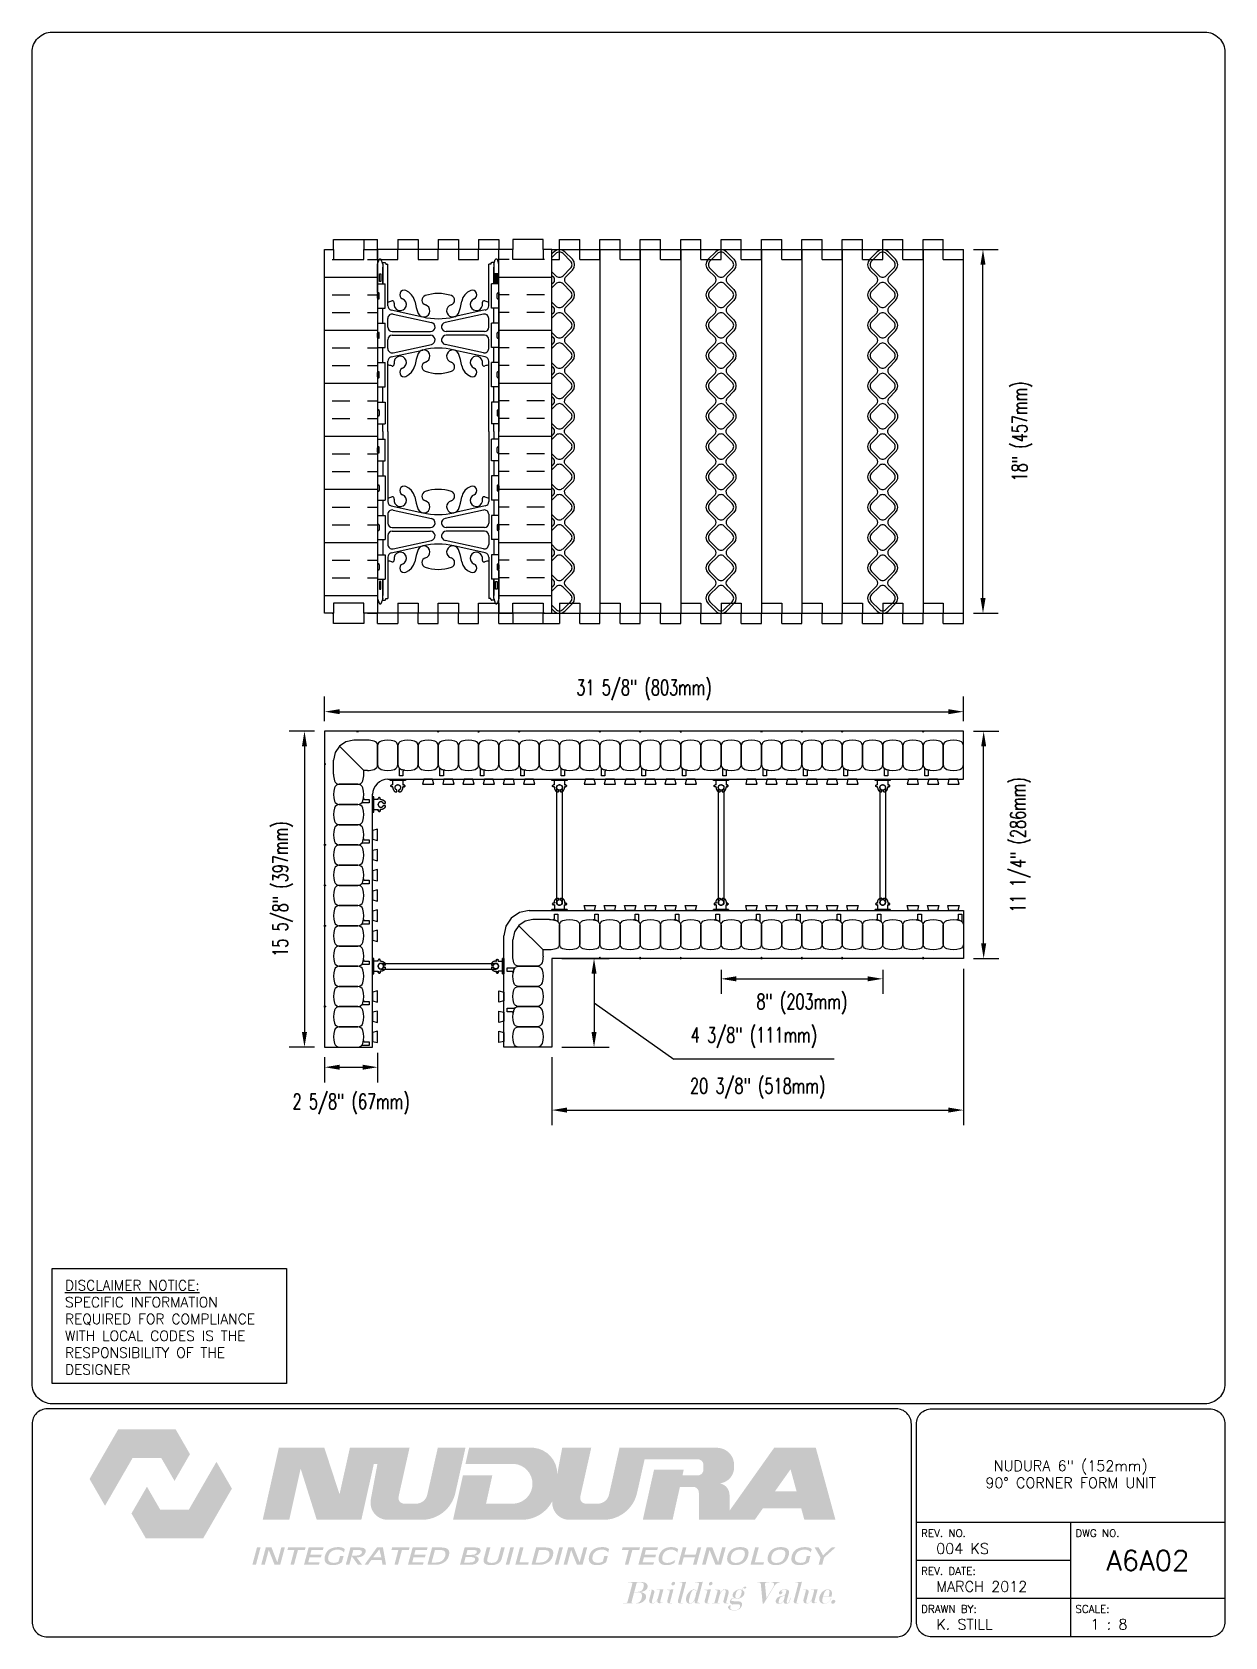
# Paper-space layout 'A6A02' of a CAD drawing. Header units: inches. Extents: x 0.42 to 7.8, y 0.49 to 10.41.
# The model-space entities are those that its viewports show. They can reach past a viewport. Long polylines and large blocks are cut down to what shows.
import ezdxf
from ezdxf.enums import TextEntityAlignment as Align

# ---------------------------------------------------------------- set-up
doc = ezdxf.new("R2010")
doc.units = ezdxf.units.IN
doc.header["$MEASUREMENT"] = 0
doc.linetypes.add('DASHED2', pattern=[0.375, 0.25, -0.125])
for name, color, linetype in [('HATCH', 12, 'Continuous'), ('line25', 2, 'Continuous'), ('LINE3', 3, 'Continuous'), ('LINE50', 5, 'Continuous'), ('LINE8', 8, 'Continuous'), ('LINE9', 9, 'Continuous'), ('LOGO', 7, 'Continuous'), ('TBK_LINE65', 3, 'Continuous'), ('TBK_TEXT', 4, 'Continuous'), ('TEXT', 4, 'Continuous'), ('Web_Edge', 9, 'Continuous')]:
    doc.layers.add(name, color=color, linetype=linetype)
doc.styles.add('DIM', font='romans.shx', dxfattribs={"width": 0.7})
doc.styles.add('ROMANS', font='romans.shx', dxfattribs={"height": 0.75})
doc.dimstyles.new('ext_8', dxfattribs={"dimscale": 8, "dimtxt": 0.09375, "dimasz": 0.09375, "dimexe": 0.09375, "dimexo": 0.0625, "dimgap": 0.0625, "dimtad": 1, "dimdec": 1, "dimzin": 3, "dimdsep": 46, "dimlunit": 4, "dimtxsty": 'DIM', "dimcen": 0.09, "dimdle": 0.09375, "dimclrt": 4, "dimadec": 0, "dimazin": 0, "dimtfac": 1, "dimtdec": 1, "dimtmove": 2, "dimatfit": 3, "dimfxl": 0, "dimfrac": 2, "dimtolj": 1, "dimtzin": 0, "dimarcsym": 0})

psp = doc.layouts.new('A6A02')

# ---------------------------------------------------------------- texts
at = {"layer": 'TBK_TEXT', "color": 7, "style": 'ROMANS'}
for s, p in [('REV. NO.', (5.9215, 1.107)), ('DWG NO.', (6.876, 1.107)), ('REV. DATE:', (5.9215, 0.8726)), ('DRAWN BY:', (5.9215, 0.6382)), ('SCALE:', (6.876, 0.6382))]:
    psp.add_text(s, height=0.04688, dxfattribs=at).set_placement(p)
at = {"layer": 'TEXT', "insert": (0.6237, 2.6948), "char_height": 0.0625, "width": 1.41371, "attachment_point": 1, "style": 'ROMANS'}
psp.add_mtext('{\\Fromans.shx|c1;\\LDISCLAIMER NOTICE:\\l\\PSPECIFIC INFORMATION REQUIRED FOR COMPLIANCE WITH LOCAL CODES IS THE RESPONSIBILITY OF THE DESIGNER}', dxfattribs=at)

msp = doc.modelspace()

# ---------------------------------------------------------------- texts
at = {"layer": 'TEXT', "color": 4, "insert": (181.265, 148.006), "char_height": 0.75, "attachment_point": 5, "style": 'DIM'}
msp.add_mtext('\\A1;4 3/8" (111mm)', dxfattribs=at)

# ---------------------------------------------------------------- blocks, each defined once
blk = doc.blocks.new('TITLEBLOCK-Tag')
at = {"style": 'ROMANS'}
for tag, height, p in [('TITLE_LINE_1', 0.065, (0.927, -0.1328)), ('TITLE_LINE_2', 0.065, (0.9294, -0.2258)), ('CENTRE-LINE-3', 0.065, (0.927, -0.3246)), ('TITLE_LINE_4', 0.065, (0.927, -0.4299)), ('TITLE_LINE_5', 0.065, (0.927, -0.526)), ('DWG', 0.125, (1.4043, -0.9102))]:
    blk.add_attdef(tag, text='', height=height, dxfattribs=at).set_placement(p, align=Align.MIDDLE_CENTER)
for tag, p in [('LATEST_REVISION', (0.0954, -0.8366)), ('REVISION_DATE', (0.0954, -1.071)), ('DRAWN_BY', (0.0954, -1.3053)), ('SCALE', (1.0499, -1.3053))]:
    blk.add_attdef(tag, text='', height=0.065, dxfattribs=at).set_placement(p, align=Align.MIDDLE_LEFT)
blk = doc.blocks.new('WEB_CENTRE_TOP')
for p, q in [((-0.141, 5.688), (-0.141, 0)), ((0.141, 5.688), (0.141, 0))]:
    blk.add_line(p, q)
for centre in [(0, 5.688), (0, 0)]:
    blk.add_circle(centre, 0.141)
blk = doc.blocks.new('*D17')
at = {"layer": 'Defpoints', "color": 0}
for p in [(191.636, 164.132), (160.011, 163.163), (191.636, 163.163)]:
    blk.add_point(p, dxfattribs=at)
at = {"layer": 'TEXT', "color": 0, "lineweight": -2}
for p, q in [((160.011, 163.663), (160.011, 164.882)), ((191.636, 163.663), (191.636, 164.882)), ((160.761, 164.132), (190.886, 164.132))]:
    blk.add_line(p, q, dxfattribs=at)
at = {"layer": 'TEXT', "color": 0}
for points in [[(160.761, 164.257), (160.761, 164.007), (160.011, 164.132)], [(190.886, 164.257), (190.886, 164.007), (191.636, 164.132)]]:
    blk.add_solid(points, dxfattribs=at)
at = {"layer": 'TEXT', "color": 4, "insert": (175.824, 165.204), "char_height": 0.75, "attachment_point": 5, "style": 'DIM'}
blk.add_mtext('\\A1;31 5/8" (803mm)', dxfattribs=at)
blk = doc.blocks.new('*D16')
at = {"layer": 'Defpoints', "color": 0}
for p in [(179.636, 151.867), (187.636, 151.867), (187.636, 150.914)]:
    blk.add_point(p, dxfattribs=at)
at = {"layer": 'TEXT', "color": 0, "lineweight": -2}
for p, q in [((179.636, 151.367), (179.636, 150.164)), ((180.386, 150.914), (186.886, 150.914)), ((187.636, 151.367), (187.636, 150.164))]:
    blk.add_line(p, q, dxfattribs=at)
at = {"layer": 'TEXT', "color": 0}
for points in [[(180.386, 151.039), (180.386, 150.789), (179.636, 150.914)], [(186.886, 151.039), (186.886, 150.789), (187.636, 150.914)]]:
    blk.add_solid(points, dxfattribs=at)
at = {"layer": 'TEXT', "color": 4, "insert": (183.636, 149.664), "char_height": 0.75, "attachment_point": 5, "style": 'DIM'}
blk.add_mtext('\\A1;8" (203mm)', dxfattribs=at)
blk = doc.blocks.new('*D18')
at = {"layer": 'Defpoints', "color": 0}
for p in [(162.636, 147.757), (160.011, 147.538), (162.636, 146.54)]:
    blk.add_point(p, dxfattribs=at)
at = {"layer": 'TEXT', "color": 0, "lineweight": -2}
for p, q in [((160.011, 147.038), (160.011, 145.79)), ((162.636, 147.257), (162.636, 145.79)), ((160.761, 146.54), (161.886, 146.54))]:
    blk.add_line(p, q, dxfattribs=at)
at = {"layer": 'TEXT', "color": 0}
for points in [[(160.761, 146.665), (160.761, 146.415), (160.011, 146.54)], [(161.886, 146.665), (161.886, 146.415), (162.636, 146.54)]]:
    blk.add_solid(points, dxfattribs=at)
at = {"layer": 'TEXT', "color": 4, "insert": (161.324, 144.719), "char_height": 0.75, "attachment_point": 5, "style": 'DIM'}
blk.add_mtext('\\A1;2 5/8" (67mm) ', dxfattribs=at)
blk = doc.blocks.new('*D19')
at = {"layer": 'Defpoints', "color": 0}
for p in [(160.011, 163.163), (159.013, 147.538), (160.011, 147.538)]:
    blk.add_point(p, dxfattribs=at)
at = {"layer": 'TEXT', "color": 0, "lineweight": -2}
for p, q in [((159.511, 163.163), (158.263, 163.163)), ((159.013, 162.413), (159.013, 148.288)), ((159.511, 147.538), (158.263, 147.538))]:
    blk.add_line(p, q, dxfattribs=at)
at = {"layer": 'TEXT', "color": 0}
for points in [[(158.888, 162.413), (159.138, 162.413), (159.013, 163.163)], [(158.888, 148.288), (159.138, 148.288), (159.013, 147.538)]]:
    blk.add_solid(points, dxfattribs=at)
at = {"layer": 'TEXT', "color": 4, "insert": (157.942, 155.351), "char_height": 0.75, "attachment_point": 5, "rotation": 90, "style": 'DIM'}
blk.add_mtext('\\A1;15 5/8" (397mm)', dxfattribs=at)
blk = doc.blocks.new('*D20')
at = {"layer": 'Defpoints', "color": 0}
for p in [(191.636, 163.163), (192.635, 163.163), (191.636, 151.913)]:
    blk.add_point(p, dxfattribs=at)
at = {"layer": 'TEXT', "color": 0, "lineweight": -2}
for p, q in [((192.136, 163.163), (193.385, 163.163)), ((192.635, 152.663), (192.635, 162.413)), ((192.136, 151.913), (193.385, 151.913))]:
    blk.add_line(p, q, dxfattribs=at)
at = {"layer": 'TEXT', "color": 0}
for points in [[(192.51, 162.413), (192.76, 162.413), (192.635, 163.163)], [(192.51, 152.663), (192.76, 152.663), (192.635, 151.913)]]:
    blk.add_solid(points, dxfattribs=at)
at = {"layer": 'TEXT', "color": 4, "insert": (194.456, 157.538), "char_height": 0.75, "attachment_point": 5, "rotation": 90, "style": 'DIM'}
blk.add_mtext('\\A1;11 1/4" (286mm)', dxfattribs=at)
blk = doc.blocks.new('*D21')
at = {"layer": 'Defpoints', "color": 0}
for p in [(191.636, 186.998), (192.602, 186.998), (191.636, 168.998)]:
    blk.add_point(p, dxfattribs=at)
at = {"layer": 'TEXT', "color": 0, "lineweight": -2}
for p, q in [((192.136, 186.998), (193.352, 186.998)), ((192.602, 169.748), (192.602, 186.248)), ((192.136, 168.998), (193.352, 168.998))]:
    blk.add_line(p, q, dxfattribs=at)
at = {"layer": 'TEXT', "color": 0}
for points in [[(192.477, 186.248), (192.727, 186.248), (192.602, 186.998)], [(192.477, 169.748), (192.727, 169.748), (192.602, 168.998)]]:
    blk.add_solid(points, dxfattribs=at)
at = {"layer": 'TEXT', "color": 4, "insert": (194.54, 177.998), "char_height": 0.75, "attachment_point": 5, "rotation": 90, "style": 'DIM'}
blk.add_mtext('\\A1;18" (457mm)', dxfattribs=at)
blk = doc.blocks.new('WEB_INSERT_FRONT')
for p, q in [((-0.265, 8.89), (-0.64, 8.515)), ((0.64, 8.515), (0.265, 8.89)), ((-0.64, 7.985), (-0.297, 7.641)), ((0.309, 7.653), (0.64, 7.985)), ((-0.297, 7.359), (-0.64, 7.015)), ((0.25, 7.512), (0.25, 7.488)), ((0.64, 7.015), (0.309, 7.347)), ((-0.64, 6.485), (-0.297, 6.141)), ((0.309, 6.153), (0.64, 6.485)), ((-0.297, 5.859), (-0.64, 5.515)), ((0.25, 6.012), (0.25, 5.988)), ((0.64, 5.515), (0.309, 5.847)), ((-0.64, 4.985), (-0.297, 4.641)), ((0.309, 4.653), (0.64, 4.985)), ((-0.297, 4.359), (-0.64, 4.015)), ((0.25, 4.512), (0.25, 4.488)), ((0.64, 4.015), (0.309, 4.347)), ((-0.297, 3.141), (-0.64, 3.485)), ((0.309, 3.153), (0.64, 3.485)), ((-0.297, 2.859), (-0.64, 2.515)), ((0.25, 3.012), (0.25, 2.988)), ((0.64, 2.515), (0.309, 2.847)), ((-0.64, 1.985), (-0.297, 1.641)), ((0.309, 1.653), (0.64, 1.985)), ((-0.297, 1.359), (-0.64, 1.015)), ((-0.64, 0.485), (-0.297, 0.141)), ((-0.297, -0.141), (-0.64, -0.485)), ((-0.64, -1.015), (-0.297, -1.359)), ((-0.297, -1.641), (-0.64, -1.985)), ((-0.64, -2.515), (-0.297, -2.859)), ((-0.297, -3.141), (-0.64, -3.485)), ((0.64, -3.485), (0.309, -3.153)), ((-0.64, -4.015), (-0.297, -4.359)), ((-0.297, -4.641), (-0.64, -4.985)), ((0.25, -4.488), (0.25, -4.512)), ((0.309, -4.347), (0.64, -4.015)), ((0.64, -4.985), (0.309, -4.653)), ((-0.64, -5.515), (-0.297, -5.859)), ((0.309, -5.847), (0.64, -5.515)), ((-0.297, -6.141), (-0.64, -6.485)), ((0.25, -5.988), (0.25, -6.012)), ((0.64, -6.485), (0.309, -6.153)), ((-0.64, -7.015), (-0.297, -7.359)), ((0.297, -7.359), (0.64, -7.015)), ((-0.297, -7.641), (-0.64, -7.985)), ((0.64, -7.985), (0.297, -7.641)), ((-0.64, -8.515), (-0.265, -8.89)), ((0.265, -8.89), (0.64, -8.515))]:
    blk.add_line(p, q)
for points in [[(-0.552, 8.073), (-0.177, 7.698, 0.414214), (0.177, 7.698), (0.552, 8.073, 0.414214), (0.552, 8.427), (0.177, 8.802, 0.414214), (-0.177, 8.802), (-0.552, 8.427, 0.414214)], [(-0.552, 6.573), (-0.177, 6.198, 0.414214), (0.177, 6.198), (0.552, 6.573, 0.414214), (0.552, 6.927), (0.177, 7.302, 0.414214), (-0.177, 7.302), (-0.552, 6.927, 0.414214)], [(-0.552, 5.073), (-0.177, 4.698, 0.414214), (0.177, 4.698), (0.552, 5.073, 0.414214), (0.552, 5.427), (0.177, 5.802, 0.414214), (-0.177, 5.802), (-0.552, 5.427, 0.414214)], [(-0.552, 3.573), (-0.177, 3.198, 0.414214), (0.177, 3.198), (0.552, 3.573, 0.414214), (0.552, 3.927), (0.177, 4.302, 0.414214), (-0.177, 4.302), (-0.552, 3.927, 0.414214)], [(-0.552, 3.573), (-0.177, 3.198, 0.414214), (0.177, 3.198), (0.552, 3.573, 0.414214), (0.552, 3.927), (0.177, 4.302, 0.414214), (-0.177, 4.302), (-0.552, 3.927, 0.414214)], [(-0.552, 2.073), (-0.177, 1.698, 0.414214), (0.177, 1.698), (0.552, 2.073, 0.414214), (0.552, 2.427), (0.177, 2.802, 0.414214), (-0.177, 2.802), (-0.552, 2.427, 0.414214)], [(-0.552, 0.573), (-0.177, 0.198, 0.414214), (0.177, 0.198), (0.552, 0.573, 0.414214), (0.552, 0.927), (0.177, 1.302, 0.414214), (-0.177, 1.302), (-0.552, 0.927, 0.414214)], [(-0.552, -0.927), (-0.177, -1.302, 0.414214), (0.177, -1.302), (0.552, -0.927, 0.414214), (0.552, -0.573), (0.177, -0.198, 0.414214), (-0.177, -0.198), (-0.552, -0.573, 0.414214)], [(-0.552, -2.427), (-0.177, -2.802, 0.414214), (0.177, -2.802), (0.552, -2.427, 0.414214), (0.552, -2.073), (0.177, -1.698, 0.414214), (-0.177, -1.698), (-0.552, -2.073, 0.414214)], [(-0.552, -3.927), (-0.177, -4.302, 0.414214), (0.177, -4.302), (0.552, -3.927, 0.414214), (0.552, -3.573), (0.177, -3.198, 0.414214), (-0.177, -3.198), (-0.552, -3.573, 0.414214)], [(-0.552, -5.427), (-0.177, -5.802, 0.414214), (0.177, -5.802), (0.552, -5.427, 0.414214), (0.552, -5.073), (0.177, -4.698, 0.414214), (-0.177, -4.698), (-0.552, -5.073, 0.414214)], [(-0.552, -6.927), (-0.177, -7.302, 0.414214), (0.177, -7.302), (0.552, -6.927, 0.414214), (0.552, -6.573), (0.177, -6.198, 0.414214), (-0.177, -6.198), (-0.552, -6.573, 0.414214)], [(-0.552, -8.427), (-0.177, -8.802, 0.414214), (0.177, -8.802), (0.552, -8.427, 0.414214), (0.552, -8.073), (0.177, -7.698, 0.414214), (-0.177, -7.698), (-0.552, -8.073, 0.414214)]]:
    blk.add_lwpolyline(points, format="xyb", close=True)
blk.add_lwpolyline([(0.25, -2.988, -0.198912), (0.309, -2.847), (0.64, -2.515, 0.414214), (0.64, -1.985), (0.309, -1.653, -0.198912), (0.25, -1.512), (0.25, -1.488, -0.198912), (0.309, -1.347), (0.64, -1.015, 0.414214), (0.64, -0.485), (0.309, -0.153, -0.198912), (0.25, -0.012), (0.25, 0.012, -0.198912), (0.309, 0.153), (0.64, 0.485, 0.414214), (0.64, 1.015), (0.309, 1.347, -0.198912), (0.25, 1.488)], format="xyb")
for centre, radius, start, end in [((0, 8.625), 0.375, 45, 135), ((-0.375, 8.25), 0.375, 135, 225), ((0.375, 8.25), 0.375, 315, 45), ((-0.438, 7.5), 0.2, 315, 45), ((0.45, 7.512), 0.2, 135, 180), ((0.45, 7.488), 0.2, 180, 225), ((-0.375, 6.75), 0.375, 135, 225), ((0.375, 6.75), 0.375, 315, 45), ((-0.438, 6), 0.2, 315, 45), ((0.45, 6.012), 0.2, 135, 180), ((0.45, 5.988), 0.2, 180, 225), ((-0.375, 5.25), 0.375, 135, 225), ((0.375, 5.25), 0.375, 315, 45), ((-0.375, 3.75), 0.375, 135, 225), ((-0.438, 4.5), 0.2, 315, 45), ((0.45, 4.512), 0.2, 135, 180), ((0.45, 4.488), 0.2, 180, 225), ((0.375, 3.75), 0.375, 315, 45), ((-0.375, 2.25), 0.375, 135, 225), ((-0.438, 3), 0.2, 315, 45), ((0.45, 3.012), 0.2, 135, 180), ((0.45, 2.988), 0.2, 180, 225), ((0.375, 2.25), 0.375, 315, 45), ((-0.438, 1.5), 0.2, 315, 45), ((0.45, 1.512), 0.2, 135, 180), ((-0.375, 0.75), 0.375, 135, 225), ((-0.438, 0), 0.2, 315, 45), ((-0.375, -0.75), 0.375, 135, 225), ((-0.438, -1.5), 0.2, 315, 45), ((-0.375, -2.25), 0.375, 135, 225), ((-0.438, -3), 0.2, 315, 45), ((0.45, -3.012), 0.2, 180, 225), ((-0.375, -3.75), 0.375, 135, 225), ((0.375, -3.75), 0.375, 315, 45), ((-0.438, -4.5), 0.2, 315, 45), ((0.45, -4.488), 0.2, 135, 180), ((0.45, -4.512), 0.2, 180, 225), ((-0.375, -5.25), 0.375, 135, 225), ((0.375, -5.25), 0.375, 315, 45), ((-0.438, -6), 0.2, 315, 45), ((0.45, -5.988), 0.2, 135, 180), ((0.45, -6.012), 0.2, 180, 225), ((-0.375, -6.75), 0.375, 135, 225), ((0.375, -6.75), 0.375, 315, 45), ((-0.438, -7.5), 0.2, 315, 45), ((0.438, -7.5), 0.2, 135, 225), ((-0.375, -8.25), 0.375, 135, 225), ((0.375, -8.25), 0.375, 315, 45), ((0, -8.625), 0.375, 225, 315)]:
    blk.add_arc(centre, radius, start, end)
blk = doc.blocks.new('Connector')
blk.add_point((0.271, 0))
at = {"layer": 'LINE9'}
for p, q in [((0, 0.375), (0, -0.375)), ((0.062, -0.375), (0.062, 0.375)), ((0.281, 0.25), (0.062, 0.25))]:
    blk.add_line(p, q, dxfattribs=at)
for points, weights in [([(0.007, 0.375), (0.004, 0.375), (0, 0.375)], [1, 0.972587069138, 0.950305488115]), ([(0.327, 0.343), (0.308, 0.343), (0.281, 0.317), (0.281, 0.297)], [1, 0.85355339, 0.85355339, 1]), ([(0.328, 0.343), (0.327, 0.343), (0.327, 0.343)], [1, 0.70710678, 1]), ([(0.375, 0.297), (0.375, 0.317), (0.348, 0.343), (0.329, 0.343)], [1, 0.85355339, 0.85355339, 1]), ([(0.406, 0.25), (0.546, 0.25), (0.619, 0.131)], [0.958404415409, 0.794674173519, 0.864651571113]), ([(0.619, 0.052), (0.612, 0.049), (0.604, 0.049)], [0.83615024178, 0.892081430621, 1]), ([(0, -0.375), (0.004, -0.375), (0.007, -0.375)], [0.950305488115, 0.972587069138, 1]), ([(0.281, -0.297), (0.281, -0.317), (0.308, -0.343), (0.327, -0.343)], [1, 0.85355339, 0.85355339, 1]), ([(0.327, -0.343), (0.281, -0.343), (0.281, -0.297)], [1, 0.70710678, 1]), ([(0.329, -0.343), (0.348, -0.343), (0.375, -0.317), (0.375, -0.297)], [1, 0.85355339, 0.85355339, 1]), ([(0.375, -0.297), (0.375, -0.343), (0.329, -0.343)], [1, 0.70710678, 1]), ([(0.619, -0.131), (0.546, -0.25), (0.406, -0.25)], [0.864651574428, 0.794674169686, 0.958404415195]), ([(0.604, -0.049), (0.612, -0.049), (0.619, -0.052)], [1, 0.89208144177, 0.836150253337])]:
    blk.add_rational_spline(points, weights, degree=2, dxfattribs=at)
for points, degree in [([(0, 0.375), (0.002, 0.375), (0.005, 0.375), (0.007, 0.375)], 3), ([(0.007, 0.375), (0.021, 0.375), (0.051, 0.375), (0.062, 0.375), (0.062, 0.375)], 3), ([(0.281, 0.25), (0.281, 0.297)], 1), ([(0.327, 0.343), (0.327, 0.343), (0.328, 0.343), (0.328, 0.343)], 3), ([(0.328, 0.343), (0.329, 0.343), (0.329, 0.343), (0.329, 0.343)], 3), ([(0.375, 0.25), (0.375, 0.297)], 1), ([(0.406, 0.25), (0.375, 0.25)], 1), ([(0.406, 0.25), (0.406, 0.25)], 1), ([(0.406, 0.25), (0.406, 0.25)], 1), ([(0.406, 0.25), (0.406, 0.25)], 1), ([(0.406, 0.25), (0.406, 0.25)], 1), ([(0.406, 0.25), (0.406, 0.25)], 1), ([(0.406, 0.25), (0.406, 0.25)], 1), ([(0.406, 0.25), (0.406, 0.25)], 1), ([(0.406, 0.25), (0.406, 0.25)], 1), ([(0.406, 0.25), (0.406, 0.25)], 1), ([(0.406, 0.25), (0.406, 0.25)], 1), ([(0.406, 0.25), (0.406, 0.25)], 1), ([(0.406, 0.25), (0.406, 0.25)], 1), ([(0.406, 0.25), (0.406, 0.25)], 1), ([(0.406, 0.25), (0.406, 0.25)], 1), ([(0.406, 0.25), (0.406, 0.25)], 1), ([(0.406, 0.25), (0.406, 0.25)], 1), ([(0.406, 0.25), (0.406, 0.25)], 1), ([(0.406, 0.25), (0.406, 0.25)], 1), ([(0.406, 0.25), (0.406, 0.25)], 1), ([(0.406, 0.25), (0.406, 0.25)], 1), ([(0.406, 0.25), (0.406, 0.25)], 1), ([(0.406, 0.25), (0.406, 0.25)], 1), ([(0.406, 0.25), (0.406, 0.25)], 1), ([(0.406, 0.25), (0.406, 0.25)], 1), ([(0.604, 0.049), (0.532, 0.049)], 1), ([(0.532, 0.049), (0.532, 0.049)], 1), ([(0.532, 0.049), (0.532, 0.049)], 1), ([(0.532, 0.049), (0.532, 0.049)], 1), ([(0.532, 0.049), (0.532, 0.049)], 1), ([(0.532, 0.049), (0.532, 0.049)], 1), ([(0.532, 0.049), (0.532, 0.049)], 1), ([(0.532, 0.049), (0.532, 0.049)], 1), ([(0.532, 0.049), (0.532, 0.049)], 1), ([(0.532, 0.049), (0.532, 0.049)], 1), ([(0.532, 0.049), (0.532, 0.049)], 1), ([(0.604, 0.049), (0.609, 0.049), (0.614, 0.05), (0.619, 0.052)], 3), ([(0.604, 0.049), (0.604, 0.049)], 1), ([(0.604, 0.049), (0.604, 0.049)], 1), ([(0.604, 0.049), (0.604, 0.049)], 1), ([(0.604, 0.049), (0.604, 0.049)], 1), ([(0.619, 0.131), (0.619, 0.052)], 1), ([(0.619, 0.131), (0.619, 0.131)], 1), ([(0.619, 0.131), (0.619, 0.131)], 1), ([(0.619, 0.131), (0.619, 0.131)], 1), ([(0.619, 0.131), (0.619, 0.131)], 1), ([(0.007, -0.375), (0.005, -0.375), (0.002, -0.375), (0, -0.375)], 3), ([(0.062, -0.375), (0.062, -0.375), (0.051, -0.375), (0.021, -0.375), (0.007, -0.375)], 3), ([(0.062, -0.25), (0.281, -0.25)], 1), ([(0.281, -0.297), (0.281, -0.25)], 1), ([(0.281, -0.25), (0.281, -0.297)], 1), ([(0.328, -0.343), (0.328, -0.343), (0.327, -0.343), (0.327, -0.343)], 3), ([(0.329, -0.343), (0.329, -0.343), (0.329, -0.343), (0.328, -0.343)], 3), ([(0.375, -0.25), (0.375, -0.297)], 1), ([(0.375, -0.297), (0.375, -0.25)], 1), ([(0.406, -0.25), (0.375, -0.25)], 1), ([(0.406, -0.25), (0.406, -0.25)], 1), ([(0.406, -0.25), (0.406, -0.25)], 1), ([(0.406, -0.25), (0.406, -0.25)], 1), ([(0.406, -0.25), (0.406, -0.25)], 1), ([(0.406, -0.25), (0.406, -0.25)], 1), ([(0.406, -0.25), (0.406, -0.25)], 1), ([(0.406, -0.25), (0.406, -0.25)], 1), ([(0.406, -0.25), (0.406, -0.25)], 1), ([(0.406, -0.25), (0.406, -0.25)], 1), ([(0.406, -0.25), (0.406, -0.25)], 1), ([(0.406, -0.25), (0.406, -0.25)], 1), ([(0.532, -0.049), (0.604, -0.049)], 1), ([(0.604, -0.049), (0.58, -0.049), (0.556, -0.049), (0.532, -0.049)], 3), ([(0.532, -0.049), (0.532, -0.049)], 1), ([(0.532, -0.049), (0.532, -0.049)], 1), ([(0.532, -0.049), (0.532, -0.049)], 1), ([(0.532, -0.049), (0.532, -0.049)], 1), ([(0.619, -0.052), (0.614, -0.05), (0.609, -0.049), (0.604, -0.049)], 3), ([(0.604, -0.049), (0.604, -0.049)], 1), ([(0.604, -0.049), (0.604, -0.049)], 1), ([(0.604, -0.049), (0.604, -0.049)], 1), ([(0.604, -0.049), (0.604, -0.049)], 1), ([(0.604, -0.049), (0.604, -0.049)], 1), ([(0.604, -0.049), (0.604, -0.049)], 1), ([(0.604, -0.049), (0.604, -0.049)], 1), ([(0.604, -0.049), (0.604, -0.049)], 1), ([(0.619, -0.052), (0.619, -0.131)], 1), ([(0.619, -0.131), (0.619, -0.131)], 1), ([(0.619, -0.131), (0.619, -0.131)], 1), ([(0.619, -0.131), (0.619, -0.131)], 1), ([(0.619, -0.131), (0.619, -0.131)], 1)]:
    blk.add_open_spline(points, degree=degree, dxfattribs=at)
for points, weights, knots in [([(0.062, 0.375), (0.062, 0.375), (0.046, 0.375), (0.03, 0.375), (0.007, 0.375)], [0.868718858569, 0.861102746415, 1, 0.861102734288, 0.868718859898], [0, 0, 0, 0.5, 0.5, 1, 1, 1]), ([(0.532, 0.049), (0.472, 0.203), (0.333, 0.113), (0.157, 0), (0.333, -0.113), (0.472, -0.203), (0.532, -0.049)], [0.899508922286, 0.599718215298, 1, 0.54226024, 1, 0.599718224335, 0.899508908749], [0, 0, 0, 0.318112, 0.318112, 0.681888, 0.681888, 1, 1, 1]), ([(0.007, -0.375), (0.03, -0.375), (0.046, -0.375), (0.062, -0.375), (0.062, -0.375)], [0.868718859319, 0.861102739573, 1, 0.861102742958, 0.868718858948], [0, 0, 0, 0.5, 0.5, 1, 1, 1])]:
    blk.add_rational_spline(points, weights, degree=2, knots=knots, dxfattribs=at)
blk = doc.blocks.new('*D22')
at = {"layer": 'Defpoints', "color": 0}
for p in [(191.636, 151.913), (171.261, 147.538), (191.636, 144.42)]:
    blk.add_point(p, dxfattribs=at)
at = {"layer": 'TEXT', "color": 0, "lineweight": -2}
for p, q in [((191.636, 151.413), (191.636, 143.67)), ((171.261, 147.038), (171.261, 143.67)), ((172.011, 144.42), (190.886, 144.42))]:
    blk.add_line(p, q, dxfattribs=at)
at = {"layer": 'TEXT', "color": 0}
for points in [[(172.011, 144.545), (172.011, 144.295), (171.261, 144.42)], [(190.886, 144.545), (190.886, 144.295), (191.636, 144.42)]]:
    blk.add_solid(points, dxfattribs=at)
at = {"layer": 'TEXT', "color": 4, "insert": (181.449, 145.491), "char_height": 0.75, "attachment_point": 5, "style": 'DIM'}
blk.add_mtext('\\A1;20 3/8" (518mm)', dxfattribs=at)

# ---------------------------------------------------------------- dimensions: what is measured, and where the dimension line sits
at = {"layer": 'TEXT'}
for base, p1, p2, text, picture, middle in [((192.602, 186.998), (191.636, 168.998), (191.636, 186.998), '18" (457mm)', '*D21', (194.54, 177.998)), ((192.635, 163.163), (191.636, 151.913), (191.636, 163.163), '11 1/4" (286mm)', '*D20', (194.456, 157.538))]:
    dim = msp.add_linear_dim(base=base, p1=p1, p2=p2, angle=90, text=text, dimstyle='ext_8', dxfattribs=at)
    dim.commit()
    dim.dimension.update_dxf_attribs({"geometry": picture, "text_midpoint": middle, "dimtype": 160})
for base, p1, p2, text, picture, middle in [((191.636, 164.132), (160.011, 163.163), (191.636, 163.163), '31 5/8" (803mm)', '*D17', (175.824, 165.204)), ((191.636, 144.42), (171.261, 147.538), (191.636, 151.913), '20 3/8" (518mm)', '*D22', (181.449, 145.491))]:
    dim = msp.add_linear_dim(base=base, p1=p1, p2=p2, text=text, dimstyle='ext_8', dxfattribs=at)
    dim.commit()
    dim.dimension.update_dxf_attribs({"geometry": picture, "text_midpoint": middle})
dim = msp.add_linear_dim(base=(159.013, 147.538), p1=(160.011, 163.163), p2=(160.011, 147.538), angle=90, text='15 5/8" (397mm)', dimstyle='ext_8', dxfattribs=at)
dim.commit()
dim.dimension.update_dxf_attribs({"geometry": '*D19', "text_midpoint": (157.942, 155.351)})
for base, p1, p2, text, picture, middle in [((187.636, 150.914), (179.636, 151.867), (187.636, 151.867), '8" (203mm)', '*D16', (183.636, 149.664)), ((162.636, 146.54), (160.011, 147.538), (162.636, 147.757), '2 5/8" (67mm) ', '*D18', (161.324, 144.719))]:
    dim = msp.add_linear_dim(base=base, p1=p1, p2=p2, text=text, dimstyle='ext_8', dxfattribs=at)
    dim.commit()
    dim.dimension.update_dxf_attribs({"geometry": picture, "text_midpoint": middle, "dimtype": 160})

# ---------------------------------------------------------------- hatches: boundary and pattern name
at = {"layer": 'HATCH'}
h = msp.add_hatch(dxfattribs=at)
h.set_pattern_fill('INSUL', color=256, scale=7, angle=270, style=0)
h.set_pattern_definition([(0, (165.636, 175.1315), (6e-16, 2.625), []), (0, (165.636, 176.0065), (6e-16, 2.625), [0.875, -0.875]), (0, (165.636, 176.8815), (6e-16, 2.625), [0.875, -0.875])])
h.paths.add_polyline_path([(162.636, 186.998), (161.949, 186.998), (161.949, 186.498), (160.449, 186.498), (160.449, 186.998), (160.011, 186.998), (160.011, 168.998), (160.449, 168.998), (160.449, 169.498), (161.949, 169.498), (161.949, 168.998), (162.636, 168.998)])
h = msp.add_hatch(dxfattribs=at)
h.set_pattern_fill('INSUL', color=256, scale=7, angle=90, style=0)
h.set_pattern_definition([(180, (165.636, 175.1315), (-3e-16, -2.625), []), (180, (165.636, 174.2565), (-3e-16, -2.625), [0.875, -0.875]), (180, (165.636, 173.3815), (-3e-16, -2.625), [0.875, -0.875])])
h.paths.add_polyline_path([(168.636, 168.998), (169.324, 168.998), (169.324, 169.498), (170.824, 169.498), (170.824, 168.998), (171.261, 168.998), (171.261, 186.998), (170.824, 186.998), (170.824, 186.498), (169.324, 186.498), (169.324, 186.998), (168.636, 186.998)])

# ---------------------------------------------------------------- linework, layer by layer
for p, q in [((168.636, 186.998), (162.636, 186.998)), ((171.371, 186.889), (171.261, 186.779)), ((172.276, 186.514), (171.901, 186.889)), ((171.945, 185.652), (172.276, 185.983)), ((171.261, 185.718), (171.339, 185.64)), ((171.339, 185.357), (171.261, 185.279)), ((171.886, 185.51), (171.886, 185.487)), ((172.276, 185.014), (171.945, 185.345)), ((171.261, 184.218), (171.339, 184.14)), ((171.945, 184.152), (172.276, 184.483)), ((171.339, 183.857), (171.261, 183.779)), ((171.886, 184.01), (171.886, 183.987)), ((172.276, 183.514), (171.945, 183.845)), ((171.261, 182.718), (171.339, 182.64)), ((171.945, 182.652), (172.276, 182.983)), ((171.339, 182.357), (171.261, 182.279)), ((171.886, 182.51), (171.886, 182.487)), ((172.276, 182.014), (171.945, 182.345)), ((171.339, 181.14), (171.261, 181.218)), ((171.945, 181.152), (172.276, 181.483)), ((171.339, 180.857), (171.261, 180.779)), ((171.886, 181.01), (171.886, 180.987)), ((172.276, 180.514), (171.945, 180.845)), ((171.261, 179.718), (171.339, 179.64)), ((171.945, 179.652), (172.276, 179.983)), ((171.339, 179.357), (171.261, 179.279)), ((171.261, 178.218), (171.339, 178.14)), ((171.339, 177.857), (171.261, 177.779)), ((171.261, 176.718), (171.339, 176.64)), ((171.339, 176.357), (171.261, 176.279)), ((171.261, 175.218), (171.339, 175.14)), ((171.339, 174.857), (171.261, 174.779)), ((172.276, 174.514), (171.945, 174.845)), ((171.945, 173.652), (172.276, 173.983)), ((171.261, 173.718), (171.339, 173.64)), ((171.339, 173.357), (171.261, 173.279)), ((171.886, 173.51), (171.886, 173.487)), ((172.276, 173.014), (171.945, 173.345)), ((171.945, 172.152), (172.276, 172.483)), ((171.261, 172.218), (171.339, 172.14)), ((171.339, 171.857), (171.261, 171.779)), ((171.886, 172.01), (171.886, 171.987)), ((172.276, 171.514), (171.945, 171.845)), ((171.261, 170.718), (171.339, 170.64)), ((171.933, 170.64), (172.276, 170.983)), ((171.339, 170.357), (171.261, 170.279)), ((172.276, 170.014), (171.933, 170.357)), ((171.261, 169.218), (171.371, 169.108)), ((171.901, 169.108), (172.276, 169.483)), ((170.824, 168.998), (162.636, 168.998))]:
    msp.add_line(p, q, dxfattribs=at)
for points in [[(171.261, 185.895), (171.459, 185.697, 0.414214), (171.813, 185.697), (172.188, 186.072, 0.414214), (172.188, 186.425), (171.813, 186.8, 0.414214), (171.459, 186.8), (171.261, 186.602)], [(171.261, 184.395), (171.459, 184.197, 0.414214), (171.813, 184.197), (172.188, 184.572, 0.414214), (172.188, 184.925), (171.813, 185.3, 0.414214), (171.459, 185.3), (171.261, 185.102)], [(171.261, 182.895), (171.459, 182.697, 0.414214), (171.813, 182.697), (172.188, 183.072, 0.414214), (172.188, 183.425), (171.813, 183.8, 0.414214), (171.459, 183.8), (171.261, 183.602)], [(171.261, 181.395), (171.459, 181.197, 0.414214), (171.813, 181.197), (172.188, 181.572, 0.414214), (172.188, 181.925), (171.813, 182.3, 0.414214), (171.459, 182.3), (171.261, 182.102)], [(171.261, 181.395), (171.459, 181.197, 0.414214), (171.813, 181.197), (172.188, 181.572, 0.414214), (172.188, 181.925), (171.813, 182.3, 0.414214), (171.459, 182.3), (171.261, 182.102)], [(171.261, 179.895), (171.459, 179.697, 0.414214), (171.813, 179.697), (172.188, 180.072, 0.414214), (172.188, 180.425), (171.813, 180.8, 0.414214), (171.459, 180.8), (171.261, 180.602)], [(171.886, 175.01, -0.198912), (171.945, 175.152), (172.276, 175.483, 0.414214), (172.276, 176.014), (171.945, 176.345, -0.198912), (171.886, 176.487), (171.886, 176.51, -0.198912), (171.945, 176.652), (172.276, 176.983, 0.414214), (172.276, 177.514), (171.945, 177.845, -0.198912), (171.886, 177.987), (171.886, 178.01, -0.198912), (171.945, 178.152), (172.276, 178.483, 0.414214), (172.276, 179.014), (171.945, 179.345, -0.198912), (171.886, 179.487)], [(171.261, 178.395), (171.459, 178.197, 0.414214), (171.813, 178.197), (172.188, 178.572, 0.414214), (172.188, 178.925), (171.813, 179.3, 0.414214), (171.459, 179.3), (171.261, 179.102)], [(171.261, 176.895), (171.459, 176.697, 0.414214), (171.813, 176.697), (172.188, 177.072, 0.414214), (172.188, 177.425), (171.813, 177.8, 0.414214), (171.459, 177.8), (171.261, 177.602)], [(171.261, 175.395), (171.459, 175.197, 0.414214), (171.813, 175.197), (172.188, 175.572, 0.414214), (172.188, 175.925), (171.813, 176.3, 0.414214), (171.459, 176.3), (171.261, 176.102)], [(171.261, 173.895), (171.459, 173.697, 0.414214), (171.813, 173.697), (172.188, 174.072, 0.414214), (172.188, 174.425), (171.813, 174.8, 0.414214), (171.459, 174.8), (171.261, 174.602)], [(171.261, 172.395), (171.459, 172.197, 0.414214), (171.813, 172.197), (172.188, 172.572, 0.414214), (172.188, 172.925), (171.813, 173.3, 0.414214), (171.459, 173.3), (171.261, 173.102)], [(171.261, 170.895), (171.459, 170.697, 0.414214), (171.813, 170.697), (172.188, 171.072, 0.414214), (172.188, 171.425), (171.813, 171.8, 0.414214), (171.459, 171.8), (171.261, 171.602)], [(171.261, 169.395), (171.459, 169.197, 0.414214), (171.813, 169.197), (172.188, 169.572, 0.414214), (172.188, 169.925), (171.813, 170.3, 0.414214), (171.459, 170.3), (171.261, 170.102)]]:
    msp.add_lwpolyline(points, format="xyb", dxfattribs=at)
for centre, radius, start, end in [((171.636, 186.623), 0.375, 45, 135), ((172.011, 186.248), 0.375, 315, 45), ((171.198, 185.498), 0.2, 315, 45), ((172.086, 185.51), 0.2, 135, 180), ((172.086, 185.487), 0.2, 180, 225), ((172.011, 184.748), 0.375, 315, 45), ((171.198, 183.998), 0.2, 315, 45), ((172.086, 184.01), 0.2, 135, 180), ((172.086, 183.987), 0.2, 180, 225), ((172.011, 183.248), 0.375, 315, 45), ((171.198, 182.498), 0.2, 315, 45), ((172.086, 182.51), 0.2, 135, 180), ((172.086, 182.487), 0.2, 180, 225), ((172.011, 181.748), 0.375, 315, 45), ((171.198, 180.998), 0.2, 315, 45), ((172.086, 181.01), 0.2, 135, 180), ((172.086, 180.987), 0.2, 180, 225), ((172.011, 180.248), 0.375, 315, 45), ((171.198, 179.498), 0.2, 315, 45), ((172.086, 179.51), 0.2, 135, 180), ((171.198, 177.998), 0.2, 315, 45), ((171.198, 176.498), 0.2, 315, 45), ((171.198, 174.998), 0.2, 315, 45), ((172.086, 174.987), 0.2, 180, 225), ((172.011, 174.248), 0.375, 315, 45), ((171.198, 173.498), 0.2, 315, 45), ((172.086, 173.51), 0.2, 135, 180), ((172.086, 173.487), 0.2, 180, 225), ((172.011, 172.748), 0.375, 315, 45), ((171.198, 171.998), 0.2, 315, 45), ((172.086, 172.01), 0.2, 135, 180), ((172.086, 171.987), 0.2, 180, 225), ((172.011, 171.248), 0.375, 315, 45), ((171.198, 170.498), 0.2, 315, 45), ((172.074, 170.498), 0.2, 135, 225), ((172.011, 169.748), 0.375, 315, 45), ((171.636, 169.373), 0.375, 225, 315)]:
    msp.add_arc(centre, radius, start, end, dxfattribs=at)
at = {"layer": 'line25'}
for p, q in [((162.636, 186.998), (162.636, 168.998)), ((168.636, 168.998), (168.636, 186.998)), ((173.636, 186.998), (173.636, 168.998)), ((175.636, 186.998), (175.636, 168.998)), ((177.636, 186.998), (177.636, 168.998)), ((181.636, 186.998), (181.636, 168.998)), ((183.636, 186.998), (183.636, 168.998)), ((185.636, 186.998), (185.636, 168.998)), ((189.636, 186.998), (189.636, 168.998)), ((162.636, 185.303), (163.001, 185.303)), ((163.001, 184.103), (163.001, 185.303)), ((168.636, 185.303), (168.271, 185.303)), ((168.271, 184.103), (168.271, 185.303)), ((162.636, 184.103), (163.001, 184.103)), ((168.636, 184.103), (168.271, 184.103)), ((162.636, 183.353), (163.001, 183.353)), ((163.001, 182.153), (163.001, 183.353)), ((168.271, 182.153), (168.271, 183.353)), ((168.636, 183.353), (168.271, 183.353)), ((162.636, 182.153), (163.001, 182.153)), ((168.636, 182.153), (168.271, 182.153)), ((162.636, 181.403), (163.001, 181.403)), ((163.001, 180.203), (163.001, 181.403)), ((168.636, 181.403), (168.271, 181.403)), ((168.271, 180.203), (168.271, 181.403)), ((162.636, 180.203), (163.001, 180.203)), ((162.636, 179.453), (163.001, 179.453)), ((163.001, 179.453), (163.001, 178.373)), ((168.636, 180.203), (168.271, 180.203)), ((168.636, 179.453), (168.271, 179.453)), ((168.271, 179.453), (168.271, 178.373)), ((162.636, 178.373), (163.001, 178.373)), ((168.636, 178.373), (168.271, 178.373)), ((162.636, 177.623), (163.001, 177.623)), ((163.001, 176.543), (163.001, 177.623)), ((168.636, 177.623), (168.271, 177.623)), ((168.271, 176.543), (168.271, 177.623)), ((162.636, 176.543), (163.001, 176.543)), ((168.636, 176.543), (168.271, 176.543)), ((162.636, 175.793), (163.001, 175.793)), ((163.001, 175.793), (163.001, 174.593)), ((168.636, 175.793), (168.271, 175.793)), ((168.271, 175.793), (168.271, 174.593)), ((162.636, 174.593), (163.001, 174.593)), ((168.636, 174.593), (168.271, 174.593)), ((162.636, 173.843), (163.001, 173.843)), ((163.001, 173.843), (163.001, 172.643)), ((168.271, 173.843), (168.271, 172.643)), ((168.636, 173.843), (168.271, 173.843)), ((162.636, 172.643), (163.001, 172.643)), ((168.636, 172.643), (168.271, 172.643)), ((162.636, 171.893), (163.001, 171.893)), ((163.001, 171.893), (163.001, 170.693)), ((168.636, 171.893), (168.271, 171.893)), ((168.271, 171.893), (168.271, 170.693)), ((162.636, 170.693), (163.001, 170.693)), ((168.636, 170.693), (168.271, 170.693)), ((163.136, 160.788), (191.636, 160.788)), ((162.386, 147.538), (162.386, 160.058)), ((170.136, 154.288), (191.636, 154.288)), ((168.886, 147.538), (168.886, 153.038))]:
    msp.add_line(p, q, dxfattribs=at)
for points in [[(164.917, 160.788), (164.855, 160.538), (165.417, 160.538), (165.355, 160.788)], [(165.917, 160.788), (165.855, 160.538), (166.417, 160.538), (166.355, 160.788)], [(166.917, 160.788), (166.855, 160.538), (167.417, 160.538), (167.355, 160.788)], [(167.917, 160.788), (167.855, 160.538), (168.417, 160.538), (168.355, 160.788)], [(168.917, 160.788), (168.855, 160.538), (169.417, 160.538), (169.355, 160.788)], [(169.917, 160.788), (169.855, 160.538), (170.417, 160.538), (170.355, 160.788)], [(172.917, 160.788), (172.855, 160.538), (173.417, 160.538), (173.355, 160.788)], [(173.917, 160.788), (173.855, 160.538), (174.417, 160.538), (174.355, 160.788)], [(174.917, 160.788), (174.855, 160.538), (175.417, 160.538), (175.355, 160.788)], [(175.917, 160.788), (175.855, 160.538), (176.417, 160.538), (176.355, 160.788)], [(176.917, 160.788), (176.855, 160.538), (177.417, 160.538), (177.355, 160.788)], [(177.917, 160.788), (177.855, 160.538), (178.417, 160.538), (178.355, 160.788)], [(180.917, 160.788), (180.855, 160.538), (181.417, 160.538), (181.355, 160.788)], [(181.917, 160.788), (181.855, 160.538), (182.417, 160.538), (182.355, 160.788)], [(182.917, 160.788), (182.855, 160.538), (183.417, 160.538), (183.355, 160.788)], [(183.917, 160.788), (183.855, 160.538), (184.417, 160.538), (184.355, 160.788)], [(184.917, 160.788), (184.855, 160.538), (185.417, 160.538), (185.355, 160.788)], [(185.917, 160.788), (185.855, 160.538), (186.417, 160.538), (186.355, 160.788)], [(188.917, 160.788), (188.855, 160.538), (189.417, 160.538), (189.355, 160.788)], [(189.917, 160.788), (189.855, 160.538), (190.417, 160.538), (190.355, 160.788)], [(190.917, 160.788), (190.855, 160.538), (191.417, 160.538), (191.355, 160.788)], [(162.386, 157.82), (162.636, 157.757), (162.636, 158.32), (162.386, 158.257)], [(162.386, 156.82), (162.636, 156.757), (162.636, 157.32), (162.386, 157.257)], [(162.386, 155.82), (162.636, 155.757), (162.636, 156.32), (162.386, 156.257)], [(162.386, 154.82), (162.636, 154.757), (162.636, 155.32), (162.386, 155.257)], [(162.386, 153.82), (162.636, 153.757), (162.636, 154.32), (162.386, 154.257)], [(172.917, 154.288), (172.855, 154.538), (173.417, 154.538), (173.355, 154.288)], [(173.917, 154.288), (173.855, 154.538), (174.417, 154.538), (174.355, 154.288)], [(174.917, 154.288), (174.855, 154.538), (175.417, 154.538), (175.355, 154.288)], [(175.917, 154.288), (175.855, 154.538), (176.417, 154.538), (176.355, 154.288)], [(176.917, 154.288), (176.855, 154.538), (177.417, 154.538), (177.355, 154.288)], [(177.917, 154.288), (177.855, 154.538), (178.417, 154.538), (178.355, 154.288)], [(180.917, 154.288), (180.855, 154.538), (181.417, 154.538), (181.355, 154.288)], [(181.917, 154.288), (181.855, 154.538), (182.417, 154.538), (182.355, 154.288)], [(182.917, 154.288), (182.855, 154.538), (183.417, 154.538), (183.355, 154.288)], [(183.917, 154.288), (183.855, 154.538), (184.417, 154.538), (184.355, 154.288)], [(184.917, 154.288), (184.855, 154.538), (185.417, 154.538), (185.355, 154.288)], [(185.917, 154.288), (185.855, 154.538), (186.417, 154.538), (186.355, 154.288)], [(188.917, 154.288), (188.855, 154.538), (189.417, 154.538), (189.355, 154.288)], [(189.917, 154.288), (189.855, 154.538), (190.417, 154.538), (190.355, 154.288)], [(190.917, 154.288), (190.855, 154.538), (191.417, 154.538), (191.355, 154.288)], [(162.386, 152.82), (162.636, 152.757), (162.636, 153.32), (162.386, 153.257)], [(162.386, 149.82), (162.636, 149.757), (162.636, 150.32), (162.386, 150.257)], [(168.886, 149.82), (168.636, 149.757), (168.636, 150.32), (168.886, 150.257)], [(162.386, 148.82), (162.636, 148.757), (162.636, 149.32), (162.386, 149.257)], [(168.886, 148.82), (168.636, 148.757), (168.636, 149.32), (168.886, 149.257)], [(162.386, 147.82), (162.636, 147.757), (162.636, 148.32), (162.386, 148.257)], [(168.886, 147.82), (168.636, 147.757), (168.636, 148.32), (168.886, 148.257)]]:
    msp.add_lwpolyline(points, close=True, dxfattribs=at)
for centre, radius, start in [((163.136, 160.038), 0.75, 89.98075), ((170.136, 153.038), 1.25, 90)]:
    msp.add_arc(centre, radius, start, 180, dxfattribs=at)
at = {"layer": 'LINE50'}
for p, q in [((160.011, 168.998), (160.011, 186.998)), ((171.261, 186.998), (191.636, 186.998)), ((171.261, 168.998), (171.261, 186.998)), ((191.636, 168.998), (191.636, 186.998)), ((171.261, 168.998), (191.636, 168.998)), ((191.636, 163.163), (160.011, 163.163)), ((160.011, 163.163), (160.011, 147.538)), ((191.636, 160.788), (191.636, 163.163)), ((191.636, 154.288), (191.636, 151.913)), ((191.636, 151.913), (171.261, 151.913)), ((171.261, 151.913), (171.261, 147.538)), ((160.011, 147.538), (162.386, 147.538)), ((171.261, 147.538), (168.886, 147.538))]:
    msp.add_line(p, q, dxfattribs=at)
for points in [[(160.011, 186.998), (160.449, 186.998), (160.449, 187.498), (161.949, 187.498), (161.949, 186.998), (162.636, 186.998)], [(171.261, 186.998), (170.824, 186.998), (170.824, 187.498), (169.324, 187.498), (169.324, 186.998), (168.636, 186.998)], [(162.636, 168.998), (161.949, 168.998), (161.949, 169.498), (160.449, 169.498), (160.449, 168.998), (160.011, 168.998)], [(168.636, 168.998), (169.324, 168.998), (169.324, 169.498), (170.824, 169.498), (170.824, 168.998), (171.261, 168.998)]]:
    msp.add_lwpolyline(points, dxfattribs=at)
at = {"layer": 'LINE8', "linetype": 'DASHED2', "ltscale": 0.15}
for p, q in [((161.949, 187.498), (162.636, 187.498)), ((162.636, 186.498), (162.636, 187.498)), ((163.636, 187.498), (163.636, 186.998)), ((163.636, 187.498), (164.636, 187.498)), ((164.636, 187.498), (164.636, 186.998)), ((165.636, 187.498), (165.636, 186.998)), ((165.636, 187.498), (166.636, 187.498)), ((166.636, 187.498), (166.636, 186.998)), ((167.636, 187.498), (167.636, 186.998)), ((167.636, 187.498), (168.636, 187.498)), ((168.636, 187.498), (168.636, 186.998)), ((163.636, 169.498), (164.636, 169.498)), ((163.636, 169.498), (163.636, 168.998)), ((164.636, 169.498), (164.636, 168.998)), ((165.636, 169.498), (166.636, 169.498)), ((165.636, 168.998), (165.636, 169.498)), ((166.636, 169.498), (166.636, 168.998)), ((167.636, 169.498), (168.636, 169.498)), ((167.636, 168.998), (167.636, 169.498))]:
    msp.add_line(p, q, dxfattribs=at)
at = {"layer": 'LINE8'}
for p, q in [((163.636, 186.498), (163.636, 186.998)), ((164.636, 186.998), (164.636, 186.498)), ((165.636, 186.498), (165.636, 186.998)), ((166.636, 186.998), (166.636, 186.498)), ((167.636, 186.498), (167.636, 186.998)), ((162.636, 186.498), (163.636, 186.498)), ((164.636, 186.498), (165.636, 186.498)), ((166.636, 186.498), (167.636, 186.498)), ((168.636, 169.498), (168.636, 168.998)), ((162.636, 168.498), (162.636, 168.998)), ((162.636, 168.498), (163.636, 168.498)), ((163.636, 168.998), (163.636, 168.498)), ((164.636, 168.498), (164.636, 168.998)), ((164.636, 168.498), (165.636, 168.498)), ((165.636, 168.498), (165.636, 168.998)), ((166.636, 168.498), (166.636, 168.998)), ((166.636, 168.498), (167.636, 168.498)), ((167.636, 168.498), (167.636, 168.998)), ((168.636, 168.498), (168.636, 168.998)), ((168.636, 168.498), (169.324, 168.498))]:
    msp.add_line(p, q, dxfattribs=at)
at = {"layer": 'LINE9'}
for p, q in [((171.636, 187.498), (172.636, 187.498)), ((171.636, 186.998), (171.636, 187.498)), ((172.636, 186.998), (172.636, 187.498)), ((173.636, 186.998), (173.636, 187.498)), ((173.636, 187.498), (174.636, 187.498)), ((174.636, 186.998), (174.636, 187.498)), ((175.636, 186.998), (175.636, 187.498)), ((175.636, 187.498), (176.636, 187.498)), ((176.636, 186.998), (176.636, 187.498)), ((177.636, 186.998), (177.636, 187.498)), ((177.636, 187.498), (178.636, 187.498)), ((178.636, 186.998), (178.636, 187.498)), ((179.636, 186.998), (179.636, 187.498)), ((179.636, 187.498), (180.636, 187.498)), ((180.636, 186.998), (180.636, 187.498)), ((181.636, 186.998), (181.636, 187.498)), ((181.636, 187.498), (182.636, 187.498)), ((182.636, 186.998), (182.636, 187.498)), ((183.636, 186.998), (183.636, 187.498)), ((183.636, 187.498), (184.636, 187.498)), ((184.636, 186.998), (184.636, 187.498)), ((185.636, 186.998), (185.636, 187.498)), ((185.636, 187.498), (186.636, 187.498)), ((186.636, 186.998), (186.636, 187.498)), ((187.636, 187.498), (188.636, 187.498)), ((187.636, 186.998), (187.636, 187.498)), ((188.636, 186.998), (188.636, 187.498)), ((189.636, 187.498), (190.636, 187.498)), ((189.636, 186.998), (189.636, 187.498)), ((190.636, 186.998), (190.636, 187.498)), ((172.636, 186.498), (172.636, 186.998)), ((162.636, 186.27), (162.711, 186.5)), ((162.886, 186.27), (162.811, 186.5)), ((162.86, 186.35), (162.986, 186.35)), ((162.886, 186.27), (162.886, 185.303)), ((163.036, 186.3), (163.036, 186.27)), ((163.036, 186.3), (163.036, 186.3)), ((163.036, 186.27), (163.136, 186.27)), ((163.136, 184.219), (163.136, 186.27)), ((168.236, 186.27), (168.136, 186.27)), ((168.136, 184.219), (168.136, 186.27)), ((168.236, 186.3), (168.236, 186.27)), ((168.236, 186.3), (168.236, 186.3)), ((168.412, 186.35), (168.286, 186.35)), ((168.386, 186.27), (168.461, 186.5)), ((168.386, 186.27), (168.386, 185.303)), ((168.636, 186.27), (168.561, 186.5)), ((162.636, 184.593), (162.636, 184.813)), ((162.636, 184.758), (162.636, 184.758)), ((162.636, 184.648), (162.636, 184.648)), ((162.676, 184.853), (162.676, 184.853)), ((162.676, 184.553), (162.676, 184.553)), ((162.716, 184.593), (162.716, 184.813)), ((168.556, 184.593), (168.556, 184.813)), ((168.596, 184.853), (168.596, 184.853)), ((168.596, 184.553), (168.596, 184.553)), ((168.636, 184.593), (168.636, 184.813)), ((168.636, 184.758), (168.636, 184.758)), ((168.636, 184.648), (168.636, 184.648)), ((163.136, 183.153), (163.136, 183.588)), ((168.136, 183.153), (168.136, 183.588)), ((162.636, 182.643), (162.636, 182.863)), ((162.636, 182.808), (162.636, 182.808)), ((162.636, 182.698), (162.636, 182.698)), ((162.676, 182.903), (162.676, 182.903)), ((162.716, 182.643), (162.716, 182.863)), ((168.556, 182.643), (168.556, 182.863)), ((168.596, 182.903), (168.596, 182.903)), ((168.636, 182.643), (168.636, 182.863)), ((168.636, 182.808), (168.636, 182.808)), ((168.636, 182.698), (168.636, 182.698)), ((162.676, 182.603), (162.676, 182.603)), ((163.136, 182.101), (163.136, 182.536)), ((168.136, 182.101), (168.136, 182.536)), ((168.596, 182.603), (168.596, 182.603)), ((163.136, 177.998), (163.136, 181.47)), ((168.136, 177.998), (168.136, 181.47)), ((162.636, 180.693), (162.636, 180.913)), ((162.636, 180.858), (162.636, 180.858)), ((162.636, 180.748), (162.636, 180.748)), ((162.676, 180.953), (162.676, 180.953)), ((162.676, 180.653), (162.676, 180.653)), ((162.716, 180.693), (162.716, 180.913)), ((168.556, 180.693), (168.556, 180.913)), ((168.596, 180.953), (168.596, 180.953)), ((168.596, 180.653), (168.596, 180.653)), ((168.636, 180.693), (168.636, 180.913)), ((168.636, 180.858), (168.636, 180.858)), ((168.636, 180.748), (168.636, 180.748)), ((162.636, 179.023), (162.636, 178.803)), ((162.636, 178.968), (162.636, 178.968)), ((162.636, 178.858), (162.636, 178.858)), ((162.676, 179.063), (162.676, 179.063)), ((162.676, 178.763), (162.676, 178.763)), ((162.716, 179.023), (162.716, 178.803)), ((168.556, 179.023), (168.556, 178.803)), ((168.596, 179.063), (168.596, 179.063)), ((168.596, 178.763), (168.596, 178.763)), ((168.636, 179.023), (168.636, 178.803)), ((168.636, 178.968), (168.636, 178.968)), ((168.636, 178.858), (168.636, 178.858)), ((163.136, 177.998), (163.136, 174.527)), ((168.136, 177.998), (168.136, 174.527)), ((162.636, 176.973), (162.636, 177.193)), ((162.636, 177.138), (162.636, 177.138)), ((162.676, 177.233), (162.676, 177.233)), ((162.716, 176.973), (162.716, 177.193)), ((168.556, 176.973), (168.556, 177.193)), ((168.596, 177.233), (168.596, 177.233)), ((168.636, 176.973), (168.636, 177.193)), ((168.636, 177.138), (168.636, 177.138)), ((162.636, 177.028), (162.636, 177.028)), ((162.676, 176.933), (162.676, 176.933)), ((168.596, 176.933), (168.596, 176.933)), ((168.636, 177.028), (168.636, 177.028)), ((162.636, 175.303), (162.636, 175.083)), ((162.636, 175.248), (162.636, 175.248)), ((162.636, 175.138), (162.636, 175.138)), ((162.676, 175.343), (162.676, 175.343)), ((162.676, 175.043), (162.676, 175.043)), ((162.716, 175.303), (162.716, 175.083)), ((168.556, 175.303), (168.556, 175.083)), ((168.596, 175.343), (168.596, 175.343)), ((168.596, 175.043), (168.596, 175.043)), ((168.636, 175.303), (168.636, 175.083)), ((168.636, 175.248), (168.636, 175.248)), ((168.636, 175.138), (168.636, 175.138)), ((163.136, 173.896), (163.136, 173.461)), ((168.136, 173.896), (168.136, 173.461)), ((162.636, 173.353), (162.636, 173.133)), ((162.636, 173.298), (162.636, 173.298)), ((162.636, 173.188), (162.636, 173.188)), ((162.716, 173.353), (162.716, 173.133)), ((168.556, 173.353), (168.556, 173.133)), ((168.636, 173.353), (168.636, 173.133)), ((168.636, 173.298), (168.636, 173.298)), ((168.636, 173.188), (168.636, 173.188)), ((162.676, 173.093), (162.676, 173.093)), ((163.136, 172.843), (163.136, 172.409)), ((168.136, 172.843), (168.136, 172.409)), ((168.596, 173.093), (168.596, 173.093)), ((163.136, 171.777), (163.136, 169.727)), ((168.136, 171.777), (168.136, 169.727)), ((162.636, 171.403), (162.636, 171.183)), ((162.636, 171.348), (162.636, 171.348)), ((162.636, 171.238), (162.636, 171.238)), ((162.676, 171.443), (162.676, 171.443)), ((162.676, 171.143), (162.676, 171.143)), ((162.716, 171.403), (162.716, 171.183)), ((168.556, 171.403), (168.556, 171.183)), ((168.596, 171.443), (168.596, 171.443)), ((168.596, 171.143), (168.596, 171.143)), ((168.636, 171.403), (168.636, 171.183)), ((168.636, 171.348), (168.636, 171.348)), ((168.636, 171.238), (168.636, 171.238)), ((162.886, 169.727), (162.886, 170.693)), ((168.386, 169.727), (168.386, 170.693)), ((162.636, 169.727), (162.711, 169.497)), ((162.886, 169.727), (162.811, 169.497)), ((162.86, 169.647), (162.986, 169.647)), ((163.036, 169.697), (163.036, 169.727)), ((163.036, 169.727), (163.136, 169.727)), ((163.036, 169.697), (163.036, 169.697)), ((168.236, 169.727), (168.136, 169.727)), ((168.236, 169.697), (168.236, 169.727)), ((168.236, 169.697), (168.236, 169.697)), ((168.412, 169.647), (168.286, 169.647)), ((168.386, 169.727), (168.461, 169.497)), ((168.636, 169.727), (168.561, 169.497)), ((170.824, 168.498), (171.636, 168.498)), ((171.636, 168.998), (171.636, 168.498)), ((172.636, 168.498), (172.636, 168.998)), ((172.636, 168.498), (173.636, 168.498)), ((173.636, 168.498), (173.636, 168.998)), ((174.636, 168.498), (174.636, 168.998)), ((174.636, 168.498), (175.636, 168.498)), ((175.636, 168.498), (175.636, 168.998)), ((176.636, 168.498), (176.636, 168.998)), ((176.636, 168.498), (177.636, 168.498)), ((177.636, 168.498), (177.636, 168.998)), ((178.636, 168.498), (178.636, 168.998)), ((178.636, 168.498), (179.636, 168.498)), ((179.636, 168.498), (179.636, 168.998)), ((180.636, 168.498), (180.636, 168.998)), ((180.636, 168.498), (181.636, 168.498)), ((181.636, 168.498), (181.636, 168.998)), ((182.636, 168.498), (182.636, 168.998)), ((182.636, 168.498), (183.636, 168.498)), ((183.636, 168.498), (183.636, 168.998)), ((184.636, 168.498), (184.636, 168.998)), ((184.636, 168.498), (185.636, 168.498)), ((185.636, 168.498), (185.636, 168.998)), ((186.636, 168.498), (186.636, 168.998)), ((186.636, 168.498), (187.636, 168.498)), ((187.636, 168.498), (187.636, 168.998)), ((188.636, 168.498), (188.636, 168.998)), ((188.636, 168.498), (189.636, 168.498)), ((189.636, 168.498), (189.636, 168.998)), ((190.636, 168.498), (190.636, 168.998)), ((190.636, 168.498), (191.636, 168.498)), ((191.636, 168.498), (191.636, 168.998)), ((161.949, 161.226), (160.741, 162.433)), ((162.136, 162.726), (161.449, 162.726)), ((160.449, 161.038), (160.449, 161.726)), ((161.949, 161.038), (161.949, 161.226)), ((162.136, 161.226), (161.949, 161.226)), ((170.824, 152.351), (169.616, 153.558)), ((171.136, 153.851), (170.324, 153.851)), ((169.324, 152.038), (169.324, 152.851)), ((171.136, 152.351), (170.824, 152.351)), ((170.824, 152.038), (170.824, 152.351))]:
    msp.add_line(p, q, dxfattribs=at)
at = {"layer": 'LINE9', "linetype": 'DASHED2', "ltscale": 0.15}
for p, q in [((171.636, 186.498), (171.636, 186.998)), ((173.636, 186.498), (173.636, 186.998)), ((174.636, 186.498), (174.636, 186.998)), ((175.636, 186.498), (175.636, 186.998)), ((176.636, 186.498), (176.636, 186.998)), ((177.636, 186.498), (177.636, 186.998)), ((178.636, 186.498), (178.636, 186.998)), ((179.636, 186.498), (179.636, 186.998)), ((180.636, 186.498), (180.636, 186.998)), ((181.636, 186.498), (181.636, 186.998)), ((182.636, 186.498), (182.636, 186.998)), ((183.636, 186.498), (183.636, 186.998)), ((184.636, 186.498), (184.636, 186.998)), ((185.636, 186.498), (185.636, 186.998)), ((186.636, 186.498), (186.636, 186.998)), ((187.636, 186.498), (187.636, 186.998)), ((188.636, 186.498), (188.636, 186.998)), ((189.636, 186.498), (189.636, 186.998)), ((190.636, 186.498), (190.636, 186.998)), ((191.636, 186.498), (191.636, 186.998)), ((171.261, 186.498), (171.636, 186.498)), ((172.636, 186.498), (173.636, 186.498)), ((174.636, 186.498), (175.636, 186.498)), ((176.636, 186.498), (177.636, 186.498)), ((178.636, 186.498), (179.636, 186.498)), ((180.636, 186.498), (181.636, 186.498)), ((182.636, 186.498), (183.636, 186.498)), ((184.636, 186.498), (185.636, 186.498)), ((186.636, 186.498), (187.636, 186.498)), ((188.636, 186.498), (189.636, 186.498)), ((190.636, 186.498), (191.636, 186.498)), ((171.636, 169.498), (171.636, 168.998)), ((171.636, 169.498), (172.636, 169.498)), ((172.636, 169.498), (172.636, 168.998)), ((173.636, 169.498), (174.636, 169.498)), ((173.636, 169.498), (173.636, 168.998)), ((174.636, 169.498), (174.636, 168.998)), ((175.636, 169.498), (176.636, 169.498)), ((175.636, 169.498), (175.636, 168.998)), ((176.636, 169.498), (176.636, 168.998)), ((177.636, 169.498), (177.636, 168.998)), ((177.636, 169.498), (178.636, 169.498)), ((178.636, 169.498), (178.636, 168.998)), ((179.636, 169.498), (179.636, 168.998)), ((179.636, 169.498), (180.636, 169.498)), ((180.636, 169.498), (180.636, 168.998)), ((181.636, 169.498), (182.636, 169.498)), ((181.636, 169.498), (181.636, 168.998)), ((182.636, 169.498), (182.636, 168.998)), ((183.636, 169.498), (184.636, 169.498)), ((183.636, 169.498), (183.636, 168.998)), ((184.636, 169.498), (184.636, 168.998)), ((185.636, 169.498), (185.636, 168.998)), ((185.636, 169.498), (186.636, 169.498)), ((186.636, 169.498), (186.636, 168.998)), ((187.636, 169.498), (187.636, 168.998)), ((187.636, 169.498), (188.636, 169.498)), ((188.636, 169.498), (188.636, 168.998)), ((189.636, 169.498), (189.636, 168.998)), ((189.636, 169.498), (190.636, 169.498)), ((190.636, 169.498), (190.636, 168.998))]:
    msp.add_line(p, q, dxfattribs=at)
for points in [[(160.011, 186.998), (160.449, 186.998), (160.449, 186.498), (161.949, 186.498), (161.949, 186.998), (162.636, 186.998)], [(171.261, 186.998), (170.824, 186.998), (170.824, 186.498), (169.324, 186.498), (169.324, 186.998), (168.636, 186.998)], [(161.949, 168.998), (161.949, 168.998), (161.949, 168.498), (160.449, 168.498), (160.449, 168.998), (160.449, 168.998)]]:
    msp.add_lwpolyline(points, dxfattribs=at)
at = {"layer": 'LINE9'}
for points in [[(162.636, 184.87), (162.636, 186.27)], [(162.886, 185.303), (162.886, 186.12)], [(168.386, 185.303), (168.386, 186.12)], [(168.636, 184.87), (168.636, 186.27)], [(162.636, 184.87), (162.636, 169.727)], [(168.636, 184.87), (168.636, 177.998)], [(162.886, 183.353), (162.886, 184.103)], [(168.386, 183.353), (168.386, 184.103)], [(162.886, 181.403), (162.886, 182.153)], [(168.386, 181.403), (168.386, 182.153)], [(162.886, 179.453), (162.886, 180.203)], [(168.386, 179.453), (168.386, 180.203)], [(162.886, 177.998), (162.886, 178.373)], [(162.886, 177.998), (162.886, 177.623)], [(168.386, 177.998), (168.386, 178.373)], [(168.386, 177.998), (168.386, 177.623)], [(168.636, 171.127), (168.636, 177.998)], [(162.886, 176.543), (162.886, 175.793)], [(168.386, 176.543), (168.386, 175.793)], [(162.886, 174.593), (162.886, 173.843)], [(168.386, 174.593), (168.386, 173.843)], [(162.886, 172.643), (162.886, 171.893)], [(168.386, 172.643), (168.386, 171.893)], [(168.636, 171.127), (168.636, 169.727)], [(162.886, 170.693), (162.886, 169.877)], [(168.386, 170.693), (168.386, 169.877)], [(168.636, 168.998), (169.324, 168.998), (169.324, 168.498), (170.824, 168.498), (170.824, 168.998), (171.261, 168.998)]]:
    msp.add_lwpolyline(points, dxfattribs=at)
for points in [[(162.796, 185.42), (162.726, 185.42), (162.726, 185.8), (162.796, 185.8)], [(168.436, 185.36), (168.586, 185.36), (168.586, 185.8), (168.436, 185.8)], [(168.476, 185.42), (168.546, 185.42), (168.546, 185.8), (168.476, 185.8)], [(162.796, 170.577), (162.726, 170.577), (162.726, 170.197), (162.796, 170.197)], [(168.476, 170.577), (168.546, 170.577), (168.546, 170.197), (168.476, 170.197)], [(161.667, 163.163), (161.636, 163.099), (161.605, 163.163)], [(165.667, 163.163), (165.636, 163.099), (165.605, 163.163)], [(167.667, 163.163), (167.636, 163.099), (167.605, 163.163)], [(169.667, 163.163), (169.636, 163.099), (169.605, 163.163)], [(173.667, 163.163), (173.636, 163.099), (173.605, 163.163)], [(175.667, 163.163), (175.636, 163.099), (175.605, 163.163)], [(177.667, 163.163), (177.636, 163.099), (177.605, 163.163)], [(181.667, 163.163), (181.636, 163.099), (181.605, 163.163)], [(183.667, 163.163), (183.636, 163.099), (183.605, 163.163)], [(185.667, 163.163), (185.636, 163.099), (185.605, 163.163)], [(189.667, 163.163), (189.636, 163.099), (189.605, 163.163)], [(160.011, 161.507), (160.076, 161.538), (160.011, 161.57)], [(160.011, 157.57), (160.076, 157.538), (160.011, 157.507)], [(160.011, 155.57), (160.076, 155.538), (160.011, 155.507)], [(160.011, 153.57), (160.076, 153.538), (160.011, 153.507)], [(173.667, 151.913), (173.636, 151.978), (173.605, 151.913)], [(175.667, 151.913), (175.636, 151.978), (175.605, 151.913)], [(177.667, 151.913), (177.636, 151.978), (177.605, 151.913)], [(181.667, 151.913), (181.636, 151.978), (181.605, 151.913)], [(183.667, 151.913), (183.636, 151.978), (183.605, 151.913)], [(185.667, 151.913), (185.636, 151.978), (185.605, 151.913)], [(189.667, 151.913), (189.636, 151.978), (189.605, 151.913)], [(160.011, 149.57), (160.076, 149.538), (160.011, 149.507)]]:
    msp.add_lwpolyline(points, close=True, dxfattribs=at)
for points in [[(162.136, 161.226, 0.078351), (162.463, 161.278, 0.325305), (162.636, 161.515), (162.636, 162.437, 0.325305), (162.463, 162.674, 0.078351), (162.136, 162.726, 0.325305)], [(160.449, 161.038, 0.078351), (160.5, 160.712, 0.325305), (160.738, 160.538), (161.659, 160.538, 0.325305), (161.897, 160.712, 0.157671)], [(161.897, 160.712, 0.078351), (161.949, 161.038, 0.325305)], [(171.136, 153.851, -0.078351), (171.463, 153.799, -0.325305), (171.636, 153.562), (171.636, 152.64, -0.325305), (171.463, 152.403, -0.078351), (171.136, 152.351, -0.325305)], [(169.375, 151.712, -0.078351), (169.324, 152.038, -0.325305)], [(170.824, 152.038, -0.078351), (170.772, 151.712, -0.325305), (170.534, 151.538), (169.613, 151.538, -0.325305), (169.375, 151.712, -0.157671)]]:
    msp.add_lwpolyline(points, format="xyb", dxfattribs=at)
for points in [[(162.809, 161.278, 0.157671), (163.463, 161.278, 0.325305), (163.636, 161.515), (163.636, 162.437, 0.325305), (163.463, 162.674, 0.157671), (162.809, 162.674, 0.325305), (162.636, 162.437), (162.636, 161.515, 0.325305)], [(163.809, 161.278, 0.157671), (164.463, 161.278, 0.325305), (164.636, 161.515), (164.636, 162.437, 0.325305), (164.463, 162.674, 0.157671), (163.809, 162.674, 0.325305), (163.636, 162.437), (163.636, 161.515, 0.325305)], [(164.809, 161.278, 0.157671), (165.463, 161.278, 0.325305), (165.636, 161.515), (165.636, 162.437, 0.325305), (165.463, 162.674, 0.157671), (164.809, 162.674, 0.325305), (164.636, 162.437), (164.636, 161.515, 0.325305)], [(165.809, 161.278, 0.157671), (166.463, 161.278, 0.325305), (166.636, 161.515), (166.636, 162.437, 0.325305), (166.463, 162.674, 0.157671), (165.809, 162.674, 0.325305), (165.636, 162.437), (165.636, 161.515, 0.325305)], [(166.809, 161.278, 0.157671), (167.463, 161.278, 0.325305), (167.636, 161.515), (167.636, 162.437, 0.325305), (167.463, 162.674, 0.157671), (166.809, 162.674, 0.325305), (166.636, 162.437), (166.636, 161.515, 0.325305)], [(167.809, 161.278, 0.157671), (168.463, 161.278, 0.325305), (168.636, 161.515), (168.636, 162.437, 0.325305), (168.463, 162.674, 0.157671), (167.809, 162.674, 0.325305), (167.636, 162.437), (167.636, 161.515, 0.325305)], [(168.809, 161.278, 0.157671), (169.463, 161.278, 0.325305), (169.636, 161.515), (169.636, 162.437, 0.325305), (169.463, 162.674, 0.157671), (168.809, 162.674, 0.325305), (168.636, 162.437), (168.636, 161.515, 0.325305)], [(169.809, 161.278, 0.157671), (170.463, 161.278, 0.325305), (170.636, 161.515), (170.636, 162.437, 0.325305), (170.463, 162.674, 0.157671), (169.809, 162.674, 0.325305), (169.636, 162.437), (169.636, 161.515, 0.325305)], [(170.809, 161.278, 0.157671), (171.463, 161.278, 0.325305), (171.636, 161.515), (171.636, 162.437, 0.325305), (171.463, 162.674, 0.157671), (170.809, 162.674, 0.325305), (170.636, 162.437), (170.636, 161.515, 0.325305)], [(171.809, 161.278, 0.157671), (172.463, 161.278, 0.325305), (172.636, 161.515), (172.636, 162.437, 0.325305), (172.463, 162.674, 0.157671), (171.809, 162.674, 0.325305), (171.636, 162.437), (171.636, 161.515, 0.325305)], [(172.809, 161.278, 0.157671), (173.463, 161.278, 0.325305), (173.636, 161.515), (173.636, 162.437, 0.325305), (173.463, 162.674, 0.157671), (172.809, 162.674, 0.325305), (172.636, 162.437), (172.636, 161.515, 0.325305)], [(173.809, 161.278, 0.157671), (174.463, 161.278, 0.325305), (174.636, 161.515), (174.636, 162.437, 0.325305), (174.463, 162.674, 0.157671), (173.809, 162.674, 0.325305), (173.636, 162.437), (173.636, 161.515, 0.325305)], [(174.809, 161.278, 0.157671), (175.463, 161.278, 0.325305), (175.636, 161.515), (175.636, 162.437, 0.325305), (175.463, 162.674, 0.157671), (174.809, 162.674, 0.325305), (174.636, 162.437), (174.636, 161.515, 0.325305)], [(175.809, 161.278, 0.157671), (176.463, 161.278, 0.325305), (176.636, 161.515), (176.636, 162.437, 0.325305), (176.463, 162.674, 0.157671), (175.809, 162.674, 0.325305), (175.636, 162.437), (175.636, 161.515, 0.325305)], [(176.809, 161.278, 0.157671), (177.463, 161.278, 0.325305), (177.636, 161.515), (177.636, 162.437, 0.325305), (177.463, 162.674, 0.157671), (176.809, 162.674, 0.325305), (176.636, 162.437), (176.636, 161.515, 0.325305)], [(177.809, 161.278, 0.157671), (178.463, 161.278, 0.325305), (178.636, 161.515), (178.636, 162.437, 0.325305), (178.463, 162.674, 0.157671), (177.809, 162.674, 0.325305), (177.636, 162.437), (177.636, 161.515, 0.325305)], [(178.809, 161.278, 0.157671), (179.463, 161.278, 0.325305), (179.636, 161.515), (179.636, 162.437, 0.325305), (179.463, 162.674, 0.157671), (178.809, 162.674, 0.325305), (178.636, 162.437), (178.636, 161.515, 0.325305)], [(179.809, 161.278, 0.157671), (180.463, 161.278, 0.325305), (180.636, 161.515), (180.636, 162.437, 0.325305), (180.463, 162.674, 0.157671), (179.809, 162.674, 0.325305), (179.636, 162.437), (179.636, 161.515, 0.325305)], [(180.809, 161.278, 0.157671), (181.463, 161.278, 0.325305), (181.636, 161.515), (181.636, 162.437, 0.325305), (181.463, 162.674, 0.157671), (180.809, 162.674, 0.325305), (180.636, 162.437), (180.636, 161.515, 0.325305)], [(181.809, 161.278, 0.157671), (182.463, 161.278, 0.325305), (182.636, 161.515), (182.636, 162.437, 0.325305), (182.463, 162.674, 0.157671), (181.809, 162.674, 0.325305), (181.636, 162.437), (181.636, 161.515, 0.325305)], [(182.809, 161.278, 0.157671), (183.463, 161.278, 0.325305), (183.636, 161.515), (183.636, 162.437, 0.325305), (183.463, 162.674, 0.157671), (182.809, 162.674, 0.325305), (182.636, 162.437), (182.636, 161.515, 0.325305)], [(183.809, 161.278, 0.157671), (184.463, 161.278, 0.325305), (184.636, 161.515), (184.636, 162.437, 0.325305), (184.463, 162.674, 0.157671), (183.809, 162.674, 0.325305), (183.636, 162.437), (183.636, 161.515, 0.325305)], [(184.809, 161.278, 0.157671), (185.463, 161.278, 0.325305), (185.636, 161.515), (185.636, 162.437, 0.325305), (185.463, 162.674, 0.157671), (184.809, 162.674, 0.325305), (184.636, 162.437), (184.636, 161.515, 0.325305)], [(185.809, 161.278, 0.157671), (186.463, 161.278, 0.325305), (186.636, 161.515), (186.636, 162.437, 0.325305), (186.463, 162.674, 0.157671), (185.809, 162.674, 0.325305), (185.636, 162.437), (185.636, 161.515, 0.325305)], [(186.809, 161.278, 0.157671), (187.463, 161.278, 0.325305), (187.636, 161.515), (187.636, 162.437, 0.325305), (187.463, 162.674, 0.157671), (186.809, 162.674, 0.325305), (186.636, 162.437), (186.636, 161.515, 0.325305)], [(187.809, 161.278, 0.157671), (188.463, 161.278, 0.325305), (188.636, 161.515), (188.636, 162.437, 0.325305), (188.463, 162.674, 0.157671), (187.809, 162.674, 0.325305), (187.636, 162.437), (187.636, 161.515, 0.325305)], [(188.809, 161.278, 0.157671), (189.463, 161.278, 0.325305), (189.636, 161.515), (189.636, 162.437, 0.325305), (189.463, 162.674, 0.157671), (188.809, 162.674, 0.325305), (188.636, 162.437), (188.636, 161.515, 0.325305)], [(189.809, 161.278, 0.157671), (190.463, 161.278, 0.325305), (190.636, 161.515), (190.636, 162.437, 0.325305), (190.463, 162.674, 0.157671), (189.809, 162.674, 0.325305), (189.636, 162.437), (189.636, 161.515, 0.325305)], [(190.809, 161.278, 0.157671), (191.463, 161.278, 0.325305), (191.636, 161.515), (191.636, 162.437, 0.325305), (191.463, 162.674, 0.157671), (190.809, 162.674, 0.325305), (190.636, 162.437), (190.636, 161.515, 0.325305)], [(163.809, 161.278, 0.037267), (163.963, 161.24, 0.463036), (163.89, 161.179), (163.89, 160.957), (163.719, 160.957), (163.719, 161.303, 0.189002), (163.703, 161.346, 0.128407)], [(165.809, 161.278, 0.037267), (165.963, 161.24, 0.463036), (165.89, 161.179), (165.89, 160.957), (165.719, 160.957), (165.719, 161.303, 0.189002), (165.703, 161.346, 0.128407)], [(167.809, 161.278, 0.037267), (167.963, 161.24, 0.463036), (167.89, 161.179), (167.89, 160.957), (167.719, 160.957), (167.719, 161.303, 0.189002), (167.703, 161.346, 0.128407)], [(169.809, 161.278, 0.037267), (169.963, 161.24, 0.463036), (169.89, 161.179), (169.89, 160.957), (169.719, 160.957), (169.719, 161.303, 0.189002), (169.703, 161.346, 0.128407)], [(171.809, 161.278, 0.037267), (171.963, 161.24, 0.463036), (171.89, 161.179), (171.89, 160.957), (171.719, 160.957), (171.719, 161.303, 0.189002), (171.703, 161.346, 0.128407)], [(173.809, 161.278, 0.037267), (173.963, 161.24, 0.463036), (173.89, 161.179), (173.89, 160.957), (173.719, 160.957), (173.719, 161.303, 0.189002), (173.703, 161.346, 0.128407)], [(175.809, 161.278, 0.037267), (175.963, 161.24, 0.463036), (175.89, 161.179), (175.89, 160.957), (175.719, 160.957), (175.719, 161.303, 0.189002), (175.703, 161.346, 0.128407)], [(177.809, 161.278, 0.037267), (177.963, 161.24, 0.463036), (177.89, 161.179), (177.89, 160.957), (177.719, 160.957), (177.719, 161.303, 0.189002), (177.703, 161.346, 0.128407)], [(179.809, 161.278, 0.037267), (179.963, 161.24, 0.463036), (179.89, 161.179), (179.89, 160.957), (179.719, 160.957), (179.719, 161.303, 0.189002), (179.703, 161.346, 0.128407)], [(181.809, 161.278, 0.037267), (181.963, 161.24, 0.463036), (181.89, 161.179), (181.89, 160.957), (181.719, 160.957), (181.719, 161.303, 0.189002), (181.703, 161.346, 0.128407)], [(183.809, 161.278, 0.037267), (183.963, 161.24, 0.463036), (183.89, 161.179), (183.89, 160.957), (183.719, 160.957), (183.719, 161.303, 0.189002), (183.703, 161.346, 0.128407)], [(185.809, 161.278, 0.037267), (185.963, 161.24, 0.463036), (185.89, 161.179), (185.89, 160.957), (185.719, 160.957), (185.719, 161.303, 0.189002), (185.703, 161.346, 0.128407)], [(187.809, 161.278, 0.037267), (187.963, 161.24, 0.463036), (187.89, 161.179), (187.89, 160.957), (187.719, 160.957), (187.719, 161.303, 0.189002), (187.703, 161.346, 0.128407)], [(189.809, 161.278, 0.037267), (189.963, 161.24, 0.463036), (189.89, 161.179), (189.89, 160.957), (189.719, 160.957), (189.719, 161.303, 0.189002), (189.703, 161.346, 0.128407)], [(161.897, 159.712, 0.157671), (161.897, 160.365, 0.325305), (161.659, 160.538), (160.738, 160.538, 0.325305), (160.5, 160.365, 0.157671), (160.5, 159.712, 0.325305), (160.738, 159.538), (161.659, 159.538, 0.325305)], [(161.897, 159.712, 0.037267), (161.934, 159.865, 0.463036), (161.996, 159.793), (162.218, 159.793), (162.218, 159.622), (161.872, 159.622, 0.189002), (161.829, 159.605, 0.128407)], [(161.897, 158.712, 0.157671), (161.897, 159.365, 0.325305), (161.659, 159.538), (160.738, 159.538, 0.325305), (160.5, 159.365, 0.157671), (160.5, 158.712, 0.325305), (160.738, 158.538), (161.659, 158.538, 0.325305)], [(161.897, 157.712, 0.157671), (161.897, 158.365, 0.325305), (161.659, 158.538), (160.738, 158.538, 0.325305), (160.5, 158.365, 0.157671), (160.5, 157.712, 0.325305), (160.738, 157.538), (161.659, 157.538, 0.325305)], [(161.897, 156.712, 0.157671), (161.897, 157.365, 0.325305), (161.659, 157.538), (160.738, 157.538, 0.325305), (160.5, 157.365, 0.157671), (160.5, 156.712, 0.325305), (160.738, 156.538), (161.659, 156.538, 0.325305)], [(161.897, 157.712, 0.037267), (161.934, 157.865, 0.463036), (161.996, 157.793), (162.218, 157.793), (162.218, 157.622), (161.872, 157.622, 0.189002), (161.829, 157.605, 0.128407)], [(161.897, 155.712, 0.157671), (161.897, 156.365, 0.325305), (161.659, 156.538), (160.738, 156.538, 0.325305), (160.5, 156.365, 0.157671), (160.5, 155.712, 0.325305), (160.738, 155.538), (161.659, 155.538, 0.325305)], [(161.897, 155.712, 0.037267), (161.934, 155.865, 0.463036), (161.996, 155.793), (162.218, 155.793), (162.218, 155.622), (161.872, 155.622, 0.189002), (161.829, 155.605, 0.128407)], [(161.897, 154.712, 0.157671), (161.897, 155.365, 0.325305), (161.659, 155.538), (160.738, 155.538, 0.325305), (160.5, 155.365, 0.157671), (160.5, 154.712, 0.325305), (160.738, 154.538), (161.659, 154.538, 0.325305)], [(161.897, 153.712, 0.157671), (161.897, 154.365, 0.325305), (161.659, 154.538), (160.738, 154.538, 0.325305), (160.5, 154.365, 0.157671), (160.5, 153.712, 0.325305), (160.738, 153.538), (161.659, 153.538, 0.325305)], [(171.463, 153.799, 0.037267), (171.309, 153.837, 0.463036), (171.382, 153.898), (171.382, 154.12), (171.553, 154.12), (171.553, 153.774, 0.189002), (171.569, 153.731, 0.128407)], [(173.463, 153.799, 0.037267), (173.309, 153.837, 0.463036), (173.382, 153.898), (173.382, 154.12), (173.553, 154.12), (173.553, 153.774, 0.189002), (173.569, 153.731, 0.128407)], [(175.463, 153.799, 0.037267), (175.309, 153.837, 0.463036), (175.382, 153.898), (175.382, 154.12), (175.553, 154.12), (175.553, 153.774, 0.189002), (175.569, 153.731, 0.128407)], [(177.463, 153.799, 0.037267), (177.309, 153.837, 0.463036), (177.382, 153.898), (177.382, 154.12), (177.553, 154.12), (177.553, 153.774, 0.189002), (177.569, 153.731, 0.128407)], [(179.463, 153.799, 0.037267), (179.309, 153.837, 0.463036), (179.382, 153.898), (179.382, 154.12), (179.553, 154.12), (179.553, 153.774, 0.189002), (179.569, 153.731, 0.128407)], [(181.463, 153.799, 0.037267), (181.309, 153.837, 0.463036), (181.382, 153.898), (181.382, 154.12), (181.553, 154.12), (181.553, 153.774, 0.189002), (181.569, 153.731, 0.128407)], [(183.463, 153.799, 0.037267), (183.309, 153.837, 0.463036), (183.382, 153.898), (183.382, 154.12), (183.553, 154.12), (183.553, 153.774, 0.189002), (183.569, 153.731, 0.128407)], [(185.463, 153.799, 0.037267), (185.309, 153.837, 0.463036), (185.382, 153.898), (185.382, 154.12), (185.553, 154.12), (185.553, 153.774, 0.189002), (185.569, 153.731, 0.128407)], [(187.463, 153.799, 0.037267), (187.309, 153.837, 0.463036), (187.382, 153.898), (187.382, 154.12), (187.553, 154.12), (187.553, 153.774, 0.189002), (187.569, 153.731, 0.128407)], [(189.463, 153.799, 0.037267), (189.309, 153.837, 0.463036), (189.382, 153.898), (189.382, 154.12), (189.553, 154.12), (189.553, 153.774, 0.189002), (189.569, 153.731, 0.128407)], [(191.463, 153.799, 0.037267), (191.309, 153.837, 0.463036), (191.382, 153.898), (191.382, 154.12), (191.553, 154.12), (191.553, 153.774, 0.189002), (191.569, 153.731, 0.128407)], [(161.897, 152.712, 0.157671), (161.897, 153.365, 0.325305), (161.659, 153.538), (160.738, 153.538, 0.325305), (160.5, 153.365, 0.157671), (160.5, 152.712, 0.325305), (160.738, 152.538), (161.659, 152.538, 0.325305)], [(161.897, 153.712, 0.037267), (161.934, 153.865, 0.463036), (161.996, 153.793), (162.218, 153.793), (162.218, 153.622), (161.872, 153.622, 0.189002), (161.829, 153.605, 0.128407)], [(171.809, 153.799, -0.157671), (172.463, 153.799, -0.325305), (172.636, 153.562), (172.636, 152.64, -0.325305), (172.463, 152.403, -0.157671), (171.809, 152.403, -0.325305), (171.636, 152.64), (171.636, 153.562, -0.325305)], [(172.809, 153.799, -0.157671), (173.463, 153.799, -0.325305), (173.636, 153.562), (173.636, 152.64, -0.325305), (173.463, 152.403, -0.157671), (172.809, 152.403, -0.325305), (172.636, 152.64), (172.636, 153.562, -0.325305)], [(173.809, 153.799, -0.157671), (174.463, 153.799, -0.325305), (174.636, 153.562), (174.636, 152.64, -0.325305), (174.463, 152.403, -0.157671), (173.809, 152.403, -0.325305), (173.636, 152.64), (173.636, 153.562, -0.325305)], [(174.809, 153.799, -0.157671), (175.463, 153.799, -0.325305), (175.636, 153.562), (175.636, 152.64, -0.325305), (175.463, 152.403, -0.157671), (174.809, 152.403, -0.325305), (174.636, 152.64), (174.636, 153.562, -0.325305)], [(175.809, 153.799, -0.157671), (176.463, 153.799, -0.325305), (176.636, 153.562), (176.636, 152.64, -0.325305), (176.463, 152.403, -0.157671), (175.809, 152.403, -0.325305), (175.636, 152.64), (175.636, 153.562, -0.325305)], [(176.809, 153.799, -0.157671), (177.463, 153.799, -0.325305), (177.636, 153.562), (177.636, 152.64, -0.325305), (177.463, 152.403, -0.157671), (176.809, 152.403, -0.325305), (176.636, 152.64), (176.636, 153.562, -0.325305)], [(177.809, 153.799, -0.157671), (178.463, 153.799, -0.325305), (178.636, 153.562), (178.636, 152.64, -0.325305), (178.463, 152.403, -0.157671), (177.809, 152.403, -0.325305), (177.636, 152.64), (177.636, 153.562, -0.325305)], [(178.809, 153.799, -0.157671), (179.463, 153.799, -0.325305), (179.636, 153.562), (179.636, 152.64, -0.325305), (179.463, 152.403, -0.157671), (178.809, 152.403, -0.325305), (178.636, 152.64), (178.636, 153.562, -0.325305)], [(179.809, 153.799, -0.157671), (180.463, 153.799, -0.325305), (180.636, 153.562), (180.636, 152.64, -0.325305), (180.463, 152.403, -0.157671), (179.809, 152.403, -0.325305), (179.636, 152.64), (179.636, 153.562, -0.325305)], [(180.809, 153.799, -0.157671), (181.463, 153.799, -0.325305), (181.636, 153.562), (181.636, 152.64, -0.325305), (181.463, 152.403, -0.157671), (180.809, 152.403, -0.325305), (180.636, 152.64), (180.636, 153.562, -0.325305)], [(181.809, 153.799, -0.157671), (182.463, 153.799, -0.325305), (182.636, 153.562), (182.636, 152.64, -0.325305), (182.463, 152.403, -0.157671), (181.809, 152.403, -0.325305), (181.636, 152.64), (181.636, 153.562, -0.325305)], [(182.809, 153.799, -0.157671), (183.463, 153.799, -0.325305), (183.636, 153.562), (183.636, 152.64, -0.325305), (183.463, 152.403, -0.157671), (182.809, 152.403, -0.325305), (182.636, 152.64), (182.636, 153.562, -0.325305)], [(183.809, 153.799, -0.157671), (184.463, 153.799, -0.325305), (184.636, 153.562), (184.636, 152.64, -0.325305), (184.463, 152.403, -0.157671), (183.809, 152.403, -0.325305), (183.636, 152.64), (183.636, 153.562, -0.325305)], [(184.809, 153.799, -0.157671), (185.463, 153.799, -0.325305), (185.636, 153.562), (185.636, 152.64, -0.325305), (185.463, 152.403, -0.157671), (184.809, 152.403, -0.325305), (184.636, 152.64), (184.636, 153.562, -0.325305)], [(185.809, 153.799, -0.157671), (186.463, 153.799, -0.325305), (186.636, 153.562), (186.636, 152.64, -0.325305), (186.463, 152.403, -0.157671), (185.809, 152.403, -0.325305), (185.636, 152.64), (185.636, 153.562, -0.325305)], [(186.809, 153.799, -0.157671), (187.463, 153.799, -0.325305), (187.636, 153.562), (187.636, 152.64, -0.325305), (187.463, 152.403, -0.157671), (186.809, 152.403, -0.325305), (186.636, 152.64), (186.636, 153.562, -0.325305)], [(187.809, 153.799, -0.157671), (188.463, 153.799, -0.325305), (188.636, 153.562), (188.636, 152.64, -0.325305), (188.463, 152.403, -0.157671), (187.809, 152.403, -0.325305), (187.636, 152.64), (187.636, 153.562, -0.325305)], [(188.809, 153.799, -0.157671), (189.463, 153.799, -0.325305), (189.636, 153.562), (189.636, 152.64, -0.325305), (189.463, 152.403, -0.157671), (188.809, 152.403, -0.325305), (188.636, 152.64), (188.636, 153.562, -0.325305)], [(189.809, 153.799, -0.157671), (190.463, 153.799, -0.325305), (190.636, 153.562), (190.636, 152.64, -0.325305), (190.463, 152.403, -0.157671), (189.809, 152.403, -0.325305), (189.636, 152.64), (189.636, 153.562, -0.325305)], [(190.809, 153.799, -0.157671), (191.463, 153.799, -0.325305), (191.636, 153.562), (191.636, 152.64, -0.325305), (191.463, 152.403, -0.157671), (190.809, 152.403, -0.325305), (190.636, 152.64), (190.636, 153.562, -0.325305)], [(161.897, 151.712, 0.157671), (161.897, 152.365, 0.325305), (161.659, 152.538), (160.738, 152.538, 0.325305), (160.5, 152.365, 0.157671), (160.5, 151.712, 0.325305), (160.738, 151.538), (161.659, 151.538, 0.325305)], [(161.897, 151.712, 0.037267), (161.934, 151.865, 0.463036), (161.996, 151.793), (162.218, 151.793), (162.218, 151.622), (161.872, 151.622, 0.189002), (161.829, 151.605, 0.128407)], [(161.897, 150.712, 0.157671), (161.897, 151.365, 0.325305), (161.659, 151.538), (160.738, 151.538, 0.325305), (160.5, 151.365, 0.157671), (160.5, 150.712, 0.325305), (160.738, 150.538), (161.659, 150.538, 0.325305)], [(169.375, 151.365, 0.037267), (169.338, 151.212, 0.463036), (169.276, 151.284), (169.055, 151.284), (169.055, 151.455), (169.401, 151.455, 0.189002), (169.443, 151.472, 0.128407)], [(169.375, 150.712, -0.157671), (169.375, 151.365, -0.325305), (169.613, 151.538), (170.534, 151.538, -0.325305), (170.772, 151.365, -0.157671), (170.772, 150.712, -0.325305), (170.534, 150.538), (169.613, 150.538, -0.325305)], [(161.897, 149.712, 0.157671), (161.897, 150.365, 0.325305), (161.659, 150.538), (160.738, 150.538, 0.325305), (160.5, 150.365, 0.157671), (160.5, 149.712, 0.325305), (160.738, 149.538), (161.659, 149.538, 0.325305)], [(169.375, 149.712, -0.157671), (169.375, 150.365, -0.325305), (169.613, 150.538), (170.534, 150.538, -0.325305), (170.772, 150.365, -0.157671), (170.772, 149.712, -0.325305), (170.534, 149.538), (169.613, 149.538, -0.325305)], [(161.897, 148.712, 0.157671), (161.897, 149.365, 0.325305), (161.659, 149.538), (160.738, 149.538, 0.325305), (160.5, 149.365, 0.157671), (160.5, 148.712, 0.325305), (160.738, 148.538), (161.659, 148.538, 0.325305)], [(161.897, 149.712, 0.037267), (161.934, 149.865, 0.463036), (161.996, 149.793), (162.218, 149.793), (162.218, 149.622), (161.872, 149.622, 0.189002), (161.829, 149.605, 0.128407)], [(169.375, 149.365, 0.037267), (169.338, 149.212, 0.463036), (169.276, 149.284), (169.055, 149.284), (169.055, 149.455), (169.401, 149.455, 0.189002), (169.443, 149.472, 0.128407)], [(169.375, 148.712, -0.157671), (169.375, 149.365, -0.325305), (169.613, 149.538), (170.534, 149.538, -0.325305), (170.772, 149.365, -0.157671), (170.772, 148.712, -0.325305), (170.534, 148.538), (169.613, 148.538, -0.325305)], [(161.897, 147.712, 0.157671), (161.897, 148.365, 0.325305), (161.659, 148.538), (160.738, 148.538, 0.325305), (160.5, 148.365, 0.157671), (160.5, 147.712, 0.325305), (160.738, 147.538), (161.659, 147.538, 0.325305)], [(169.375, 147.712, -0.157671), (169.375, 148.365, -0.325305), (169.613, 148.538), (170.534, 148.538, -0.325305), (170.772, 148.365, -0.157671), (170.772, 147.712, -0.325305), (170.534, 147.538), (169.613, 147.538, -0.325305)], [(161.897, 147.712, 0.037267), (161.934, 147.865, 0.463036), (161.996, 147.793), (162.218, 147.793), (162.218, 147.622), (161.872, 147.622, 0.189002), (161.829, 147.605, 0.128407)]]:
    msp.add_lwpolyline(points, format="xyb", close=True, dxfattribs=at)
for centre, radius, start, end in [((162.761, 186.473), 0.0567, 28.07249, 151.92751), ((162.986, 186.3), 0.05, 0, 90), ((168.286, 186.3), 0.05, 90, 180), ((168.511, 186.473), 0.0567, 28.07249, 151.92751), ((162.676, 184.813), 0.04, 90, 180), ((162.676, 184.593), 0.04, 180, 270), ((162.676, 184.813), 0.04, 360, 90), ((162.676, 184.593), 0.04, 270, 0), ((168.596, 184.813), 0.04, 90, 180), ((168.596, 184.593), 0.04, 180, 270), ((168.596, 184.813), 0.04, 0, 90), ((168.596, 184.593), 0.04, 270, 0), ((162.676, 182.863), 0.04, 90, 180), ((162.676, 182.643), 0.04, 180, 270), ((162.676, 182.863), 0.04, 360, 90), ((162.676, 182.643), 0.04, 270, 0), ((168.596, 182.863), 0.04, 90, 180), ((168.596, 182.643), 0.04, 180, 270), ((168.596, 182.863), 0.04, 0, 90), ((168.596, 182.643), 0.04, 270, 0), ((162.676, 180.913), 0.04, 90, 180), ((162.676, 180.693), 0.04, 180, 270), ((162.676, 180.913), 0.04, 360, 90), ((162.676, 180.693), 0.04, 270, 0), ((168.596, 180.913), 0.04, 90, 180), ((168.596, 180.693), 0.04, 180, 270), ((168.596, 180.913), 0.04, 0, 90), ((168.596, 180.693), 0.04, 270, 0), ((162.676, 179.023), 0.04, 90, 180), ((162.676, 178.803), 0.04, 180, 270), ((162.676, 179.023), 0.04, 0, 90), ((162.676, 178.803), 0.04, 270, 0), ((168.596, 179.023), 0.04, 90, 180), ((168.596, 178.803), 0.04, 180, 270), ((168.596, 179.023), 0.04, 360, 90), ((168.596, 178.803), 0.04, 270, 0), ((162.676, 177.193), 0.04, 90, 180), ((162.676, 177.193), 0.04, 360, 90), ((168.596, 177.193), 0.04, 90, 180), ((168.596, 177.193), 0.04, 0, 90), ((162.676, 176.973), 0.04, 180, 270), ((162.676, 176.973), 0.04, 270, 0), ((168.596, 176.973), 0.04, 180, 270), ((168.596, 176.973), 0.04, 270, 0), ((162.676, 175.303), 0.04, 90, 180), ((162.676, 175.083), 0.04, 180, 270), ((162.676, 175.303), 0.04, 0, 90), ((162.676, 175.083), 0.04, 270, 0), ((168.596, 175.303), 0.04, 90, 180), ((168.596, 175.083), 0.04, 180, 270), ((168.596, 175.303), 0.04, 360, 90), ((168.596, 175.083), 0.04, 270, 0), ((162.676, 173.353), 0.04, 90, 180), ((162.676, 173.133), 0.04, 180, 270), ((162.676, 173.353), 0.04, 0, 90), ((162.676, 173.133), 0.04, 270, 0), ((168.596, 173.353), 0.04, 90, 180), ((168.596, 173.133), 0.04, 180, 270), ((168.596, 173.353), 0.04, 360, 90), ((168.596, 173.133), 0.04, 270, 0), ((162.676, 171.403), 0.04, 90, 180), ((162.676, 171.183), 0.04, 180, 270), ((162.676, 171.403), 0.04, 0, 90), ((162.676, 171.183), 0.04, 270, 0), ((168.596, 171.403), 0.04, 90, 180), ((168.596, 171.183), 0.04, 180, 270), ((168.596, 171.403), 0.04, 360, 90), ((168.596, 171.183), 0.04, 270, 0), ((162.761, 169.524), 0.0567, 208.07249, 331.92751), ((162.986, 169.697), 0.05, 270, 0), ((168.286, 169.697), 0.05, 180, 270), ((168.511, 169.524), 0.0567, 208.07249, 331.92751), ((161.449, 161.726), 1, 90, 180), ((170.324, 152.851), 1, 90, 180)]:
    msp.add_arc(centre, radius, start, end, dxfattribs=at)
at = {"layer": 'TEXT'}
for p, q in [((171.761, 151.913), (174.097, 151.913)), ((173.347, 151.163), (173.347, 148.288)), ((173.347, 149.726), (177.29, 146.935)), ((171.761, 147.538), (174.097, 147.538)), ((185.24, 146.935), (177.29, 146.935))]:
    msp.add_line(p, q, dxfattribs=at)
for points in [[(173.222, 151.163), (173.472, 151.163), (173.347, 151.913)], [(173.222, 148.288), (173.472, 148.288), (173.347, 147.538)]]:
    msp.add_solid(points, dxfattribs=at)
at = {"layer": 'Web_Edge'}
for p, q in [((163.308, 184.006), (164.868, 183.663)), ((163.401, 183.802), (165.296, 183.389)), ((167.871, 183.802), (165.976, 183.389)), ((167.964, 184.006), (166.404, 183.663)), ((163.355, 182.935), (165.247, 182.935)), ((163.355, 182.755), (165.247, 182.755)), ((167.917, 182.935), (166.025, 182.935)), ((167.917, 182.755), (166.025, 182.755)), ((163.308, 181.683), (164.868, 182.026)), ((163.401, 181.887), (165.296, 182.3)), ((167.871, 181.887), (165.976, 182.3)), ((167.964, 181.683), (166.404, 182.026)), ((163.308, 174.313), (164.868, 173.971)), ((163.401, 174.109), (165.296, 173.697)), ((167.871, 174.109), (165.976, 173.697)), ((167.964, 174.313), (166.404, 173.971)), ((163.355, 173.242), (165.247, 173.242)), ((167.917, 173.242), (166.025, 173.242)), ((163.308, 171.991), (164.868, 172.334)), ((163.355, 173.062), (165.247, 173.062)), ((163.401, 172.195), (165.296, 172.608)), ((167.871, 172.195), (165.976, 172.608)), ((167.917, 173.062), (166.025, 173.062)), ((167.964, 171.991), (166.404, 172.334))]:
    msp.add_line(p, q, dxfattribs=at)
for centre, radius, start, end in [((162.997, 185.393), 1, 277.98787, 289.9067), ((163.355, 184.219), 0.219, 180, 257.60551), ((163.367, 184.368), 0.09, 346.67951, 108.86514), ((163.751, 184.277), 0.305, 166.67951, 68.19625), ((163.946, 184.764), 0.22, 68.19625, 248.19625), ((163.751, 184.277), 0.745, 13.26522, 68.19625), ((167.439, 184.918), 3, 189.02727, 201.19839), ((164.918, 183.964), 0.305, 205.37817, 74.27465), ((165.065, 184.489), 0.24, 108.92296, 254.27465), ((165.636, 182.824), 2, 90, 108.92296), ((165.636, 182.824), 2, 71.07704, 90), ((166.355, 183.964), 0.305, 105.72535, 334.62183), ((166.207, 184.489), 0.24, 285.72535, 71.07704), ((163.833, 184.918), 3, 338.80161, 350.97273), ((167.521, 184.277), 0.745, 111.80375, 166.73478), ((167.521, 184.277), 0.305, 111.80375, 13.32049), ((167.326, 184.764), 0.22, 291.80375, 111.80375), ((167.905, 184.368), 0.09, 71.13486, 193.32049), ((168.275, 185.393), 1, 250.0933, 262.01213), ((167.917, 184.219), 0.219, 282.39449, 0), ((163.355, 183.588), 0.219, 77.71408, 180), ((165.636, 186.93), 3.356, 256.76915, 270), ((165.636, 186.93), 3.356, 270, 283.23085), ((167.917, 183.588), 0.219, 0, 102.28592), ((163.355, 183.153), 0.219, 180, 270), ((163.355, 182.536), 0.219, 90, 180), ((165.247, 183.165), 0.23, 270, 77.60551), ((165.247, 182.525), 0.23, 282.39449, 90), ((166.025, 183.165), 0.23, 102.39449, 270), ((166.025, 182.525), 0.23, 90, 257.60551), ((167.917, 183.153), 0.219, 270, 0), ((167.917, 182.536), 0.219, 0, 90), ((163.355, 182.101), 0.219, 180, 282.28592), ((167.439, 180.771), 3, 158.80161, 170.97273), ((164.918, 181.725), 0.305, 285.72535, 154.62183), ((165.636, 178.759), 3.356, 90, 103.23085), ((165.636, 178.759), 3.356, 76.76915, 90), ((166.355, 181.725), 0.305, 25.37817, 254.27465), ((163.833, 180.771), 3, 9.02727, 21.19839), ((167.917, 182.101), 0.219, 257.71408, 0), ((163.355, 181.47), 0.219, 102.39449, 180), ((162.997, 180.296), 1, 70.0933, 82.01213), ((163.367, 181.321), 0.09, 251.13486, 13.32049), ((163.751, 181.413), 0.305, 291.80375, 193.32049), ((163.946, 180.925), 0.22, 111.80375, 291.80375), ((163.751, 181.413), 0.745, 291.80375, 346.73478), ((165.065, 181.2), 0.24, 105.72535, 251.07704), ((166.207, 181.2), 0.24, 288.92296, 74.27465), ((167.521, 181.413), 0.745, 193.26522, 248.19625), ((167.521, 181.413), 0.305, 346.67951, 248.19625), ((167.326, 180.925), 0.22, 248.19625, 68.19625), ((167.905, 181.321), 0.09, 166.67951, 288.86514), ((168.275, 180.296), 1, 97.98787, 109.9067), ((167.917, 181.47), 0.219, 0, 77.60551), ((165.636, 182.865), 2, 251.07704, 270), ((165.636, 182.865), 2, 270, 288.92296), ((162.997, 175.701), 1, 277.98787, 289.9067), ((163.367, 174.675), 0.09, 346.67951, 108.86514), ((163.751, 174.584), 0.305, 166.67951, 68.19625), ((163.946, 175.072), 0.22, 68.19625, 248.19625), ((163.751, 174.584), 0.745, 13.26522, 68.19625), ((167.439, 175.226), 3, 189.02727, 201.19839), ((165.065, 174.796), 0.24, 108.92296, 254.27465), ((165.636, 173.131), 2, 90, 108.92296), ((165.636, 173.131), 2, 71.07704, 90), ((166.207, 174.796), 0.24, 285.72535, 71.07704), ((163.833, 175.226), 3, 338.80161, 350.97273), ((167.521, 174.584), 0.745, 111.80375, 166.73478), ((167.521, 174.584), 0.305, 111.80375, 13.32049), ((167.326, 175.072), 0.22, 291.80375, 111.80375), ((167.905, 174.675), 0.09, 71.13486, 193.32049), ((168.275, 175.701), 1, 250.0933, 262.01213), ((163.355, 174.527), 0.219, 180, 257.60551), ((163.355, 173.896), 0.219, 77.71408, 180), ((164.918, 174.272), 0.305, 205.37817, 74.27465), ((165.636, 177.238), 3.356, 256.76915, 270), ((165.636, 177.238), 3.356, 270, 283.23085), ((166.355, 174.272), 0.305, 105.72535, 334.62183), ((167.917, 173.896), 0.219, 360, 102.28592), ((167.917, 174.527), 0.219, 282.39449, 360), ((163.355, 173.461), 0.219, 180, 270), ((165.247, 173.472), 0.23, 270, 77.60551), ((166.025, 173.472), 0.23, 102.39449, 270), ((167.917, 173.461), 0.219, 270, 360), ((163.355, 172.843), 0.219, 90, 180), ((163.355, 172.409), 0.219, 180, 282.28592), ((164.918, 172.033), 0.305, 285.72535, 154.62183), ((165.636, 169.067), 3.356, 90, 103.23085), ((165.247, 172.832), 0.23, 282.39449, 90), ((165.636, 169.067), 3.356, 76.76915, 90), ((166.025, 172.832), 0.23, 90, 257.60551), ((166.355, 172.033), 0.305, 25.37817, 254.27465), ((167.917, 172.409), 0.219, 257.71408, 360), ((167.917, 172.843), 0.219, 360, 90), ((163.355, 171.777), 0.219, 102.39449, 180), ((162.997, 170.604), 1, 70.0933, 82.01213), ((163.367, 171.629), 0.09, 251.13486, 13.32049), ((163.751, 171.72), 0.305, 291.80375, 193.32049), ((163.751, 171.72), 0.745, 291.80375, 346.73478), ((167.439, 171.079), 3, 158.80161, 170.97273), ((165.065, 171.508), 0.24, 105.72535, 251.07704), ((166.207, 171.508), 0.24, 288.92296, 74.27465), ((163.833, 171.079), 3, 9.02727, 21.19839), ((167.521, 171.72), 0.745, 193.26522, 248.19625), ((167.521, 171.72), 0.305, 346.67951, 248.19625), ((167.905, 171.629), 0.09, 166.67951, 288.86514), ((168.275, 170.604), 1, 97.98787, 109.9067), ((167.917, 171.777), 0.219, 360, 77.60551), ((163.946, 171.233), 0.22, 111.80375, 291.80375), ((165.636, 173.173), 2, 251.07704, 270), ((165.636, 173.173), 2, 270, 288.92296), ((167.326, 171.233), 0.22, 248.19625, 68.19625)]:
    msp.add_arc(centre, radius, start, end, dxfattribs=at)

# ---------------------------------------------------------------- block references
at = {"xscale": -1, "rotation": 90}
for p in [(163.636, 160.788), (171.636, 160.788), (179.636, 160.788), (187.636, 160.788)]:
    msp.add_blockref('Connector', p, dxfattribs=at)
for p, rotation in [((162.386, 159.538), 359.9878384747283), ((171.636, 154.288), 90), ((179.636, 154.288), 90), ((187.636, 154.288), 90)]:
    msp.add_blockref('Connector', p, dxfattribs=dict(rotation=rotation))
msp.add_blockref('Connector', (162.386, 151.538))
at = {"xscale": -1}
msp.add_blockref('Connector', (168.886, 151.538), dxfattribs=at)
at = {"layer": 'HATCH'}
for p in [(179.636, 177.998), (187.636, 177.998)]:
    msp.add_blockref('WEB_INSERT_FRONT', p, dxfattribs=at)
at = {"layer": 'LINE9'}
for p in [(171.636, 154.694), (179.636, 154.694), (187.636, 154.694)]:
    msp.add_blockref('WEB_CENTRE_TOP', p, dxfattribs=at)
at = {"layer": 'LINE9', "xscale": -1, "rotation": 90}
msp.add_blockref('WEB_CENTRE_TOP', (168.48, 151.538), dxfattribs=at)

msp.set_redraw_order([(e.dxf.handle, doc.entitydb.next_handle()) for e in msp.query("TEXT MTEXT ATTDEF DIMENSION ARC_DIMENSION")])  # texts and dimensions are drawn at this point

# ---------------------------------------------------------------- hatches: boundary and pattern name
at = {"layer": 'LOGO'}
h = psp.add_hatch(color=118, dxfattribs=at)
h.paths.add_polyline_path([(1.3084, 1.7731), (0.9533, 1.7731), (0.7758, 1.4656), (0.8714, 1.2999), (1.0421, 1.5955), (1.2196, 1.5955), (1.3015, 1.4537), (1.3971, 1.6193)])
h.paths.add_polyline_path([(3.5239, 1.6586), (3.1242, 1.6586), (3.102, 1.5589), (3.4023, 1.5589, -0.930471), (3.4023, 1.313), (3.2292, 1.313), (3.2681, 1.4879), (3.0862, 1.4879), (3.0251, 1.2131), (3.4568, 1.2131, 0.270268), (3.639, 1.3273, 0.435341), (3.7452, 1.2131), (3.9559, 1.2131, 0.351064), (4.1638, 1.3796), (4.2104, 1.5876), (4.539, 1.5876, -0.414214), (4.5745, 1.5521), (4.5745, 1.5234, -0.414214), (4.539, 1.4879), (4.4448, 1.4879), (4.4527, 1.5234), (4.2688, 1.5234), (4.1993, 1.2131), (4.3833, 1.2131), (4.4289, 1.4169), (4.5105, 1.4169, -0.414214), (4.546, 1.3814), (4.546, 1.2131), (4.8921, 1.2131), (4.942, 1.2835), (5.1797, 1.2835), (5.1989, 1.2131), (5.3915, 1.2131), (5.2699, 1.6586), (5.0121, 1.6586), (4.7358, 1.269), (4.7358, 1.3689, 0.349934), (4.6765, 1.4385, 0.386479), (4.7643, 1.5394), (4.7643, 1.5521, 0.414214), (4.6578, 1.6586), (4.055, 1.6586), (3.9901, 1.3685, -0.351064), (3.9208, 1.313), (3.8471, 1.313, -0.480315), (3.8125, 1.3563), (3.8802, 1.6586), (3.7005, 1.6586), (3.6697, 1.4948, 0.393378)])
h.paths.add_polyline_path([(5.0168, 1.389), (5.1136, 1.5255), (5.1509, 1.389)], flags=16)
h.paths.add_polyline_path([(1.8339, 1.0422), (1.8229, 1.0422), (1.8119, 1.0422), (1.7831, 0.9348), (1.7941, 0.9348), (1.8052, 0.9348)])
h.paths.add_polyline_path([(1.8845, 1.0267), (1.9209, 0.9348), (1.9555, 0.9348), (1.9842, 1.0422), (1.9622, 1.0422), (1.9375, 0.9502), (1.9018, 1.0422), (1.8665, 1.0422), (1.8378, 0.9348), (1.8601, 0.9348)])
h.paths.add_polyline_path([(2.0653, 1.0267), (2.1082, 1.0267), (2.1103, 1.0343), (2.1125, 1.0422), (2.0046, 1.0422), (2.0025, 1.0343), (2.0003, 1.0267), (2.0432, 1.0267), (2.0188, 0.9348), (2.0408, 0.9348)])
h.paths.add_polyline_path([(2.2117, 0.9969), (2.1413, 0.9969), (2.1492, 1.0267), (2.2196, 1.0267), (2.2216, 1.0343), (2.2237, 1.0422), (2.1314, 1.0422), (2.1027, 0.9348), (2.195, 0.9348), (2.1971, 0.9425), (2.1993, 0.9504), (2.1288, 0.9504), (2.1369, 0.9811), (2.2074, 0.9811), (2.2096, 0.989)])
h.paths.add_polyline_path([(2.3335, 0.9483), (2.3374, 0.9514), (2.3477, 0.9895), (2.3256, 0.9895), (2.3165, 0.9547), (2.3139, 0.9533), (2.3014, 0.9485), (2.2875, 0.9468), (2.276, 0.9478), (2.265, 0.9514), (2.2573, 0.9579), (2.2554, 0.9607), (2.2525, 0.9686), (2.252, 0.9782), (2.2542, 0.9893), (2.2549, 0.9917), (2.2592, 1.0022), (2.2657, 1.0113), (2.2738, 1.0185), (2.2832, 1.0235), (2.2961, 1.0274), (2.3107, 1.0288), (2.3225, 1.0279), (2.3342, 1.0243), (2.3431, 1.019), (2.3501, 1.0113), (2.3553, 1.0315), (2.3501, 1.0363), (2.3395, 1.0413), (2.3285, 1.0437), (2.3141, 1.0444), (2.3129, 1.0444), (2.2978, 1.0434), (2.2841, 1.0408), (2.2717, 1.0365), (2.2606, 1.0305), (2.2568, 1.0279), (2.2484, 1.0204), (2.2417, 1.0116), (2.2364, 1.0017), (2.2324, 0.9907), (2.2307, 0.9828), (2.2297, 0.9722), (2.2307, 0.9629), (2.2333, 0.9547), (2.2379, 0.9478), (2.2383, 0.9473), (2.2458, 0.9408), (2.2556, 0.9363), (2.2678, 0.9334), (2.282, 0.9327), (2.2822, 0.9327), (2.2966, 0.9336), (2.31, 0.9365), (2.3223, 0.9416)])
h.paths.add_polyline_path([(2.3978, 0.9888), (2.4373, 0.9348), (2.4627, 0.9348), (2.428, 0.9806), (2.4402, 0.9814), (2.4539, 0.9842), (2.4654, 0.989), (2.4728, 0.9945), (2.4795, 1.0032), (2.4841, 1.014), (2.4848, 1.0185), (2.4838, 1.0276), (2.4781, 1.0348), (2.4735, 1.0377), (2.4623, 1.041), (2.4476, 1.0422), (2.3901, 1.0422), (2.3613, 0.9348), (2.3834, 0.9348)])
h.paths.add_polyline_path([(2.3985, 0.9919), (2.4078, 1.0267), (2.4412, 1.0267), (2.4474, 1.0262), (2.4579, 1.0226), (2.4601, 1.0207), (2.4613, 1.0113), (2.4579, 1.0039), (2.4498, 0.9965), (2.44, 0.9931), (2.4244, 0.9919)], flags=16)
h.paths.add_polyline_path([(2.5912, 1.0422), (2.5541, 1.0422), (2.4771, 0.9348), (2.4989, 0.9348), (2.5195, 0.9651), (2.5838, 0.9651), (2.5886, 0.9348), (2.6106, 0.9348)])
h.paths.add_polyline_path([(2.5303, 0.9806), (2.5692, 1.031), (2.5814, 0.9806)], flags=16)
h.paths.add_polyline_path([(2.7089, 1.0267), (2.7518, 1.0267), (2.754, 1.0343), (2.7559, 1.0422), (2.6483, 1.0422), (2.6461, 1.0343), (2.644, 1.0267), (2.6869, 1.0267), (2.6624, 0.9348), (2.6842, 0.9348)])
h.paths.add_polyline_path([(2.8533, 0.989), (2.8552, 0.9969), (2.7847, 0.9969), (2.7928, 1.0267), (2.8631, 1.0267), (2.8652, 1.0343), (2.8674, 1.0422), (2.7749, 1.0422), (2.7461, 0.9348), (2.8386, 0.9348), (2.8408, 0.9425), (2.8427, 0.9504), (2.7725, 0.9504), (2.7806, 0.9811), (2.8511, 0.9811)])
h.paths.add_polyline_path([(2.9988, 1.0228), (2.9942, 1.0295), (2.988, 1.0346), (2.9782, 1.0389), (2.9657, 1.0415), (2.9503, 1.0422), (2.8954, 1.0422), (2.8667, 0.9348), (2.9144, 0.9348), (2.9175, 0.9348), (2.9319, 0.936), (2.9455, 0.9389), (2.958, 0.9435), (2.9693, 0.95), (2.9746, 0.9535), (2.9829, 0.9612), (2.9899, 0.9701), (2.9952, 0.9799), (2.999, 0.9907), (2.9992, 0.9909), (2.9997, 0.9938), (3.0016, 1.0048), (3.0012, 1.0147)])
h.paths.add_polyline_path([(2.9132, 1.0267), (2.947, 1.0267), (2.9544, 1.0262), (2.9662, 1.0231), (2.9741, 1.0171), (2.9741, 1.0168), (2.9777, 1.0096), (2.9786, 1.0003), (2.9767, 0.9893), (2.9758, 0.9864), (2.9712, 0.9758), (2.9645, 0.967), (2.9559, 0.9595), (2.9453, 0.9538), (2.9324, 0.95), (2.918, 0.9488), (2.8923, 0.9488)], flags=16)
h.paths.add_polyline_path([(3.1949, 1.0168), (3.1953, 1.0188), (3.1949, 1.0283), (3.1894, 1.0358), (3.1867, 1.0375), (3.1759, 1.041), (3.1613, 1.0422), (3.0968, 1.0422), (3.068, 0.9348), (3.1311, 0.9348), (3.1402, 0.9351), (3.1541, 0.9377), (3.1659, 0.9423), (3.1704, 0.9454), (3.1783, 0.9535), (3.1829, 0.9639), (3.1836, 0.9677), (3.1824, 0.9768), (3.1759, 0.9838), (3.1683, 0.9873), (3.1551, 0.9902), (3.1647, 0.9919), (3.1774, 0.9965), (3.1817, 0.9991), (3.1901, 1.007)])
h.paths.add_polyline_path([(3.1716, 1.012), (3.1702, 1.0084), (3.1615, 1.0005), (3.1548, 0.9981), (3.14, 0.9965), (3.1066, 0.9965), (3.1146, 1.0267), (3.1493, 1.0267), (3.1579, 1.0262), (3.1685, 1.0233), (3.1704, 1.0214)], flags=16)
h.paths.add_polyline_path([(3.1575, 0.9782), (3.1603, 0.9754), (3.1615, 0.9663), (3.1591, 0.9603), (3.1508, 0.9528), (3.1421, 0.95), (3.1265, 0.9488), (3.0937, 0.9488), (3.1028, 0.9826), (3.1376, 0.9826), (3.1469, 0.9818)], flags=16)
h.paths.add_polyline_path([(3.256, 1.0422), (3.2339, 1.0422), (3.215, 0.9718), (3.2143, 0.9686), (3.2136, 0.9583), (3.2162, 0.9497), (3.2217, 0.9428), (3.2239, 0.9411), (3.2332, 0.9363), (3.2452, 0.9336), (3.2601, 0.9327), (3.2646, 0.9327), (3.2795, 0.9341), (3.2924, 0.9375), (3.3039, 0.9428), (3.3066, 0.9447), (3.3154, 0.9521), (3.3217, 0.9612), (3.326, 0.9718), (3.3449, 1.0422), (3.3226, 1.0422), (3.3035, 0.9708), (3.3035, 0.9706), (3.2984, 0.9603), (3.2903, 0.9528), (3.2788, 0.9483), (3.2637, 0.9466), (3.2495, 0.9483), (3.2403, 0.9529), (3.2361, 0.9605), (3.2371, 0.9708)])
h.paths.add_polyline_path([(3.4018, 1.0422), (3.3907, 1.0422), (3.3797, 1.0422), (3.3509, 0.9348), (3.362, 0.9348), (3.373, 0.9348)])
h.paths.add_polyline_path([(3.461, 1.0422), (3.4389, 1.0422), (3.4101, 0.9348), (3.4895, 0.9348), (3.4917, 0.9425), (3.4936, 0.9504), (3.4363, 0.9504)])
h.paths.add_polyline_path([(3.6453, 1.0048), (3.6448, 1.0147), (3.6424, 1.0228), (3.6379, 1.0295), (3.6317, 1.0346), (3.6218, 1.0389), (3.6094, 1.0415), (3.594, 1.0422), (3.5391, 1.0422), (3.5103, 0.9348), (3.5578, 0.9348), (3.5612, 0.9348), (3.5756, 0.936), (3.589, 0.9389), (3.6014, 0.9435), (3.613, 0.95), (3.6182, 0.9535), (3.6266, 0.9612), (3.6336, 0.9701), (3.6388, 0.9799), (3.6425, 0.9901), (3.6434, 0.9938)])
h.paths.add_polyline_path([(3.5569, 1.0267), (3.5904, 1.0267), (3.5981, 1.0262), (3.6096, 1.0231), (3.6177, 1.0169), (3.6213, 1.0096), (3.6221, 1.0003), (3.6201, 0.9893), (3.6194, 0.9864), (3.6149, 0.9758), (3.6082, 0.967), (3.5995, 0.9595), (3.589, 0.9538), (3.576, 0.95), (3.5617, 0.9488), (3.536, 0.9488)], flags=16)
h.paths.add_polyline_path([(3.7048, 1.0422), (3.6937, 1.0422), (3.6827, 1.0422), (3.6539, 0.9348), (3.665, 0.9348), (3.676, 0.9348)])
h.paths.add_polyline_path([(3.7556, 1.0267), (3.792, 0.9348), (3.8266, 0.9348), (3.8553, 1.0422), (3.833, 1.0422), (3.8083, 0.9502), (3.7726, 1.0422), (3.7376, 1.0422), (3.7088, 0.9348), (3.7309, 0.9348)])
h.paths.add_polyline_path([(3.8894, 0.9893), (3.8901, 0.9917), (3.8944, 1.0022), (3.9009, 1.0113), (3.9093, 1.0185), (3.9184, 1.0235), (3.9313, 1.0274), (3.9459, 1.0288), (3.9577, 1.0279), (3.9694, 1.0243), (3.9783, 1.019), (3.9853, 1.0113), (3.9905, 1.0315), (3.9853, 1.0363), (3.9747, 1.0413), (3.9637, 1.0437), (3.9493, 1.0444), (3.9481, 1.0444), (3.9332, 1.0434), (3.9193, 1.0408), (3.9069, 1.0365), (3.8958, 1.0305), (3.892, 1.0279), (3.8838, 1.0204), (3.8769, 1.0116), (3.8716, 1.0017), (3.8678, 0.9907), (3.8659, 0.9828), (3.8649, 0.9722), (3.8659, 0.9629), (3.8685, 0.9547), (3.8731, 0.9478), (3.8735, 0.9473), (3.881, 0.9408), (3.8908, 0.9363), (3.903, 0.9334), (3.9172, 0.9327), (3.9174, 0.9327), (3.9318, 0.9336), (3.9452, 0.9365), (3.9574, 0.9416), (3.9687, 0.9483), (3.9725, 0.9514), (3.9829, 0.9895), (3.961, 0.9895), (3.9517, 0.9547), (3.9491, 0.9533), (3.9366, 0.9485), (3.9227, 0.9468), (3.9112, 0.9478), (3.9002, 0.9514), (3.8925, 0.9579), (3.8906, 0.9607), (3.8877, 0.9686), (3.8874, 0.9782)])
h.paths.add_polyline_path([(4.1346, 1.0267), (4.1775, 1.0267), (4.1797, 1.0343), (4.1816, 1.0422), (4.074, 1.0422), (4.0718, 1.0343), (4.0696, 1.0267), (4.1126, 1.0267), (4.0881, 0.9348), (4.1099, 0.9348)])
h.paths.add_polyline_path([(4.2787, 0.989), (4.2808, 0.9969), (4.2104, 0.9969), (4.2183, 1.0267), (4.2888, 1.0267), (4.2909, 1.0343), (4.2931, 1.0422), (4.2005, 1.0422), (4.1718, 0.9348), (4.2643, 0.9348), (4.2665, 0.9425), (4.2684, 0.9504), (4.1981, 0.9504), (4.2063, 0.9811), (4.2768, 0.9811)])
h.paths.add_polyline_path([(4.3214, 0.9893), (4.3221, 0.9912), (4.3264, 1.002), (4.3324, 1.0111), (4.3398, 1.0185), (4.3463, 1.0226), (4.3585, 1.0271), (4.3727, 1.0288), (4.3861, 1.0276), (4.3976, 1.0238), (4.4062, 1.0183), (4.4122, 1.0101), (4.4177, 1.0315), (4.4122, 1.0363), (4.4017, 1.0413), (4.3902, 1.0437), (4.3758, 1.0444), (4.3638, 1.0439), (4.3499, 1.0413), (4.3377, 1.037), (4.3266, 1.0305), (4.3235, 1.0281), (4.3156, 1.0207), (4.3089, 1.0118), (4.3036, 1.002), (4.2998, 0.9907), (4.2981, 0.983), (4.2969, 0.9725), (4.2976, 0.9631), (4.3003, 0.9547), (4.3043, 0.9478), (4.3108, 0.9416), (4.3202, 0.9365), (4.3319, 0.9336), (4.3458, 0.9327), (4.3588, 0.9334), (4.3727, 0.9365), (4.3834, 0.9404), (4.3952, 0.9471), (4.4, 0.9648), (4.3969, 0.9629), (4.3839, 0.9555), (4.3731, 0.9504), (4.3647, 0.948), (4.3506, 0.9466), (4.342, 0.9473), (4.3312, 0.9509), (4.3235, 0.9576), (4.3221, 0.9603), (4.3197, 0.9682), (4.3194, 0.978)])
h.paths.add_polyline_path([(4.469, 1.0422), (4.447, 1.0422), (4.4182, 0.9348), (4.4403, 0.9348), (4.4525, 0.9811), (4.5222, 0.9811), (4.5098, 0.9348), (4.5318, 0.9348), (4.5606, 1.0422), (4.5385, 1.0422), (4.5263, 0.9969), (4.4568, 0.9969)])
h.paths.add_polyline_path([(4.6124, 1.0267), (4.6491, 0.9348), (4.6833, 0.9348), (4.7121, 1.0422), (4.6901, 1.0422), (4.6654, 0.9502), (4.6296, 1.0422), (4.5944, 1.0422), (4.5656, 0.9348), (4.5879, 0.9348)])
h.paths.add_polyline_path([(4.8507, 0.99), (4.8521, 0.9957), (4.8536, 1.0068), (4.8531, 1.0164), (4.8507, 1.0245), (4.8461, 1.0312), (4.8394, 1.0367), (4.8293, 1.041), (4.8169, 1.0437), (4.8018, 1.0444), (4.7881, 1.0437), (4.7744, 1.041), (4.762, 1.0367), (4.751, 1.0305), (4.7476, 1.0281), (4.7394, 1.0204), (4.733, 1.0118), (4.7277, 1.002), (4.7239, 0.9907), (4.7219, 0.983), (4.721, 0.9722), (4.7217, 0.9629), (4.7243, 0.9547), (4.7289, 0.9478), (4.7361, 0.9413), (4.7457, 0.9365), (4.7577, 0.9336), (4.7718, 0.9327), (4.7864, 0.9334), (4.7999, 0.9363), (4.8121, 0.9411), (4.8229, 0.9478), (4.8286, 0.9523), (4.8361, 0.9603), (4.842, 0.9691), (4.8471, 0.9794)])
h.paths.add_polyline_path([(4.7454, 0.9893), (4.7459, 0.9912), (4.7502, 1.002), (4.7562, 1.0111), (4.7641, 1.0185), (4.7708, 1.0228), (4.7833, 1.0271), (4.7975, 1.0288), (4.8075, 1.0281), (4.8193, 1.0252), (4.8276, 1.019), (4.8305, 1.0106), (4.8308, 1.001), (4.8286, 0.9893), (4.8272, 0.9847), (4.8226, 0.9742), (4.8166, 0.9651), (4.8092, 0.9576), (4.8018, 0.9526), (4.7895, 0.948), (4.7754, 0.9466), (4.7661, 0.9473), (4.7553, 0.9509), (4.7478, 0.9576), (4.7462, 0.9603), (4.7435, 0.9684), (4.7433, 0.978)], flags=16)
h.paths.add_polyline_path([(4.9166, 1.0422), (4.8945, 1.0422), (4.8658, 0.9348), (4.9451, 0.9348), (4.9473, 0.9425), (4.9494, 0.9504), (4.8922, 0.9504)])
h.paths.add_polyline_path([(5.1014, 0.99), (5.1029, 0.9957), (5.1043, 1.0068), (5.1038, 1.0164), (5.1014, 1.0245), (5.0969, 1.0312), (5.0902, 1.0367), (5.0801, 1.041), (5.0676, 1.0437), (5.0523, 1.0444), (5.0389, 1.0437), (5.0252, 1.041), (5.0127, 1.0367), (5.0017, 1.0305), (4.9984, 1.0281), (4.9902, 1.0204), (4.9835, 1.0118), (4.9785, 1.002), (4.9744, 0.9907), (4.9727, 0.983), (4.9717, 0.9722), (4.9725, 0.9629), (4.9751, 0.9547), (4.9794, 0.9478), (4.9868, 0.9413), (4.9964, 0.9365), (5.0082, 0.9336), (5.0226, 0.9327), (5.0369, 0.9334), (5.0506, 0.9363), (5.0626, 0.9411), (5.0736, 0.9478), (5.0794, 0.9523), (5.0866, 0.9603), (5.0928, 0.9691), (5.0978, 0.9794)])
h.paths.add_polyline_path([(4.9962, 0.9893), (4.9967, 0.9912), (5.001, 1.002), (5.007, 1.0111), (5.0147, 1.0185), (5.0216, 1.0228), (5.0338, 1.0271), (5.0482, 1.0288), (5.0583, 1.0281), (5.07, 1.0252), (5.0783, 1.019), (5.0813, 1.0106), (5.0815, 1.001), (5.0791, 0.9893), (5.0779, 0.9847), (5.0734, 0.9742), (5.0674, 0.9651), (5.06, 0.9576), (5.0525, 0.9526), (5.0401, 0.948), (5.0262, 0.9466), (5.0168, 0.9473), (5.006, 0.9509), (4.9984, 0.9576), (4.9969, 0.9603), (4.9943, 0.9684), (4.994, 0.978)], flags=16)
h.paths.add_polyline_path([(5.141, 0.9782), (5.1429, 0.9893), (5.1436, 0.9917), (5.1482, 1.0022), (5.1544, 1.0113), (5.1628, 1.0185), (5.1722, 1.0235), (5.1849, 1.0274), (5.1995, 1.0288), (5.2115, 1.0279), (5.2232, 1.0243), (5.2318, 1.019), (5.2388, 1.0113), (5.2443, 1.0315), (5.239, 1.0363), (5.2285, 1.0413), (5.2172, 1.0437), (5.2028, 1.0444), (5.2019, 1.0444), (5.1868, 1.0434), (5.1731, 1.0408), (5.1606, 1.0365), (5.1496, 1.0305), (5.1458, 1.0279), (5.1374, 1.0204), (5.1304, 1.0116), (5.1252, 1.0017), (5.1213, 0.9907), (5.1197, 0.9828), (5.1187, 0.9722), (5.1194, 0.9629), (5.1223, 0.9547), (5.1273, 0.9472), (5.1348, 0.9408), (5.1446, 0.9363), (5.1566, 0.9334), (5.171, 0.9327), (5.1712, 0.9327), (5.1856, 0.9336), (5.1988, 0.9365), (5.211, 0.9416), (5.2223, 0.9483), (5.2263, 0.9514), (5.2364, 0.9895), (5.2146, 0.9895), (5.2052, 0.9547), (5.2028, 0.9533), (5.1901, 0.9485), (5.1762, 0.9468), (5.1647, 0.9478), (5.1539, 0.9514), (5.146, 0.9579), (5.1443, 0.9607), (5.1415, 0.9686)])
h.paths.add_polyline_path([(5.2877, 1.0422), (5.2625, 1.0422), (5.2992, 0.9794), (5.2872, 0.9348), (5.3093, 0.9348), (5.321, 0.9794), (5.3915, 1.0422), (5.3678, 1.0422), (5.3148, 0.9938)])
h = psp.add_hatch(color=42, dxfattribs=at)
h.paths.add_polyline_path([(1.6566, 1.4061), (1.5609, 1.5718), (1.3903, 1.2762), (1.2128, 1.2762), (1.1309, 1.418), (1.0352, 1.2524), (1.124, 1.0986), (1.479, 1.0986)])
h.paths.add_polyline_path([(2.082, 1.5296), (2.1818, 1.2131), (2.4576, 1.2131), (2.535, 1.5589), (2.5573, 1.5589), (2.5161, 1.3393, 0.469667), (2.6208, 1.2131), (2.8315, 1.2131, 0.351064), (3.0394, 1.3796), (3.1019, 1.6586), (2.9306, 1.6586), (2.8657, 1.3685, -0.351064), (2.7964, 1.313), (2.7227, 1.313, -0.480315), (2.6881, 1.3563), (2.7558, 1.6586), (2.3869, 1.6586), (2.3226, 1.3714), (2.2287, 1.6586), (1.9471, 1.6586), (1.8473, 1.2131), (2.0116, 1.2131)])
h.paths.add_polyline_path([(4.2197, 0.7416), (4.2154, 0.7522), (4.2082, 0.7584), (4.1974, 0.7634), (4.1833, 0.7663), (4.1936, 0.7682), (4.2077, 0.7726), (4.218, 0.7783), (4.2231, 0.7833), (4.2293, 0.7968), (4.2298, 0.8054), (4.224, 0.8164), (4.2168, 0.8227), (4.2058, 0.827), (4.1919, 0.8282), (4.108, 0.8282), (4.1073, 0.8265), (4.1236, 0.8258), (4.1329, 0.8241), (4.1351, 0.8224), (4.1339, 0.8152), (4.1056, 0.709), (4.1027, 0.7018), (4.0991, 0.6992), (4.0907, 0.698), (4.073, 0.6975), (4.0723, 0.6956), (4.1682, 0.6956), (4.1763, 0.6961), (4.1897, 0.6999), (4.2022, 0.7073), (4.2125, 0.7172), (4.2185, 0.7289)])
h.paths.add_polyline_path([(4.1459, 0.7654), (4.1701, 0.7654), (4.1718, 0.7654), (4.1842, 0.7625), (4.1925, 0.7547), (4.1945, 0.7431), (4.1924, 0.7287), (4.1881, 0.7172), (4.1799, 0.7061), (4.1698, 0.6999), (4.1557, 0.6975), (4.1495, 0.6975), (4.138, 0.6975), (4.132, 0.699), (4.1296, 0.7014), (4.1308, 0.709)], flags=16)
h.paths.add_polyline_path([(4.1464, 0.7673), (4.1593, 0.8152), (4.1617, 0.8231), (4.1653, 0.8258), (4.1718, 0.8265), (4.1816, 0.8265), (4.1948, 0.8248), (4.2032, 0.8195), (4.2058, 0.8099), (4.2036, 0.7948), (4.1981, 0.7821), (4.189, 0.7728), (4.1804, 0.769), (4.1655, 0.7673)], flags=16)
h.paths.add_polyline_path([(4.2705, 0.7644, 0.538513), (4.2562, 0.7806), (4.238, 0.7779), (4.237, 0.7739), (4.2418, 0.7777), (4.2514, 0.779), (4.2538, 0.7773), (4.2533, 0.7726), (4.2389, 0.7186), (4.2382, 0.7148), (4.2406, 0.7033), (4.2451, 0.6985), (4.2573, 0.6956), (4.2597, 0.6956), (4.2624, 0.6958), (4.2684, 0.6973), (4.2808, 0.7061), (4.2835, 0.709), (4.2911, 0.7217), (4.2889, 0.7134, 0.520182), (4.3025, 0.6972), (4.3223, 0.699), (4.3228, 0.7006), (4.3187, 0.7006), (4.3075, 0.7021), (4.3067, 0.7042), (4.307, 0.7081), (4.3082, 0.7133), (4.3269, 0.7833), (4.2854, 0.7812), (4.2849, 0.7793), (4.2902, 0.7793), (4.3017, 0.7788), (4.3048, 0.7769), (4.3043, 0.7706), (4.294, 0.733), (4.2895, 0.721), (4.2813, 0.7088), (4.2746, 0.7021), (4.2626, 0.6975), (4.2559, 0.7015), (4.2573, 0.7155)])
h.paths.add_polyline_path([(4.389, 0.7833), (4.3484, 0.7802), (4.348, 0.7783), (4.353, 0.7783), (4.3645, 0.7773), (4.3667, 0.7747), (4.3662, 0.7699), (4.3506, 0.7118, 0.493061), (4.3631, 0.6956), (4.3858, 0.6956), (4.3863, 0.6975), (4.3801, 0.6975), (4.3688, 0.699), (4.3674, 0.7002), (4.3681, 0.7054)])
h.paths.add_polyline_path([(4.399, 0.8183), (4.3978, 0.8267), (4.3909, 0.8298), (4.3818, 0.8267), (4.3763, 0.8183), (4.3772, 0.8102), (4.3846, 0.8068), (4.3935, 0.8102)])
h.paths.add_polyline_path([(4.4674, 0.8298), (4.4268, 0.8265), (4.4264, 0.8246), (4.4307, 0.8246), (4.4427, 0.8236), (4.4446, 0.8215), (4.4441, 0.8157), (4.4163, 0.7118, 0.492984), (4.4288, 0.6956), (4.4518, 0.6956), (4.4522, 0.6975), (4.446, 0.6975), (4.4347, 0.699), (4.4331, 0.7002), (4.434, 0.7054)])
h.paths.add_polyline_path([(4.5702, 0.8298), (4.5222, 0.8265), (4.5218, 0.8246), (4.5345, 0.8243), (4.5445, 0.8236), (4.5474, 0.8215), (4.5472, 0.8157), (4.5316, 0.7572), (4.5318, 0.7606), (4.5311, 0.773), (4.5287, 0.7785), (4.5191, 0.7833), (4.511, 0.7824), (4.4985, 0.7773), (4.4863, 0.7673), (4.4829, 0.7639), (4.4743, 0.7517), (4.469, 0.739), (4.4669, 0.728), (4.4669, 0.7153), (4.4705, 0.7049), (4.4712, 0.7037), (4.4798, 0.6961), (4.4918, 0.6937), (4.5012, 0.6958), (4.5127, 0.7052), (4.517, 0.7112), (4.5227, 0.7241), (4.5194, 0.7117, 0.523489), (4.5331, 0.6955), (4.5541, 0.6975), (4.5546, 0.6994), (4.5498, 0.6994), (4.5383, 0.7009), (4.5366, 0.7021), (4.5376, 0.7076)])
h.paths.add_polyline_path([(4.498, 0.7625), (4.5033, 0.7721), (4.5069, 0.7766), (4.5194, 0.7814), (4.5234, 0.7805), (4.5294, 0.7706), (4.5297, 0.7668), (4.529, 0.7548), (4.5256, 0.7392), (4.523, 0.7306), (4.5172, 0.7172), (4.51, 0.7061), (4.5059, 0.7014), (4.4947, 0.6956), (4.4884, 0.6973), (4.4844, 0.7081), (4.4846, 0.7105), (4.4863, 0.7222), (4.4904, 0.7387), (4.493, 0.7481)], flags=16)
h.paths.add_polyline_path([(4.6208, 0.7833), (4.5803, 0.7802), (4.5798, 0.7783), (4.5846, 0.7783), (4.5963, 0.7773), (4.5982, 0.7747), (4.5978, 0.7699), (4.5822, 0.7118, 0.493061), (4.5947, 0.6956), (4.6177, 0.6956), (4.6181, 0.6975), (4.6119, 0.6975), (4.6006, 0.699), (4.599, 0.7002), (4.5999, 0.7054)])
h.paths.add_polyline_path([(4.6308, 0.8183), (4.6296, 0.8267), (4.6225, 0.8298), (4.6133, 0.8267), (4.6078, 0.8183), (4.609, 0.8102), (4.6165, 0.8068), (4.6253, 0.8102)])
h.paths.add_polyline_path([(4.6742, 0.7459), (4.6798, 0.7582), (4.6869, 0.7697), (4.6939, 0.7769), (4.7064, 0.7817), (4.7131, 0.773), (4.7131, 0.7716), (4.7107, 0.7577), (4.6985, 0.7118, 0.492596), (4.711, 0.6956), (4.7303, 0.6956), (4.7308, 0.6975), (4.7227, 0.6978), (4.7169, 0.699), (4.7152, 0.7002), (4.7159, 0.7054), (4.7308, 0.7601), (4.7315, 0.7644), (4.7284, 0.7759), (4.7227, 0.7809), (4.71, 0.7836), (4.7016, 0.7831), (4.6989, 0.7824), (4.6867, 0.7728), (4.6845, 0.7699), (4.6774, 0.757), (4.6797, 0.7657, 0.517484), (4.6661, 0.7819), (4.6462, 0.7802), (4.6457, 0.7783), (4.6495, 0.7783), (4.6611, 0.7769), (4.6615, 0.7747), (4.6618, 0.7718), (4.6608, 0.7682), (4.644, 0.7054), (4.6412, 0.6994), (4.633, 0.6978), (4.6239, 0.6975), (4.6234, 0.6956), (4.6759, 0.6956), (4.6764, 0.6975), (4.6697, 0.6978), (4.6644, 0.699), (4.6625, 0.7002), (4.6634, 0.7054)])
h.paths.add_polyline_path([(4.8068, 0.7047), (4.8058, 0.7054), (4.7953, 0.7085), (4.7804, 0.7097), (4.7687, 0.7097), (4.7605, 0.71), (4.7498, 0.7117), (4.7459, 0.7162), (4.7545, 0.7265), (4.7668, 0.7287), (4.7708, 0.7272), (4.7838, 0.7253), (4.7963, 0.727), (4.8097, 0.7325), (4.8207, 0.7414), (4.8272, 0.7531), (4.8277, 0.7558), (4.8265, 0.768), (4.8253, 0.7704), (4.8166, 0.7783), (4.8181, 0.7845), (4.8217, 0.7927), (4.8279, 0.7963), (4.8265, 0.7944), (4.8253, 0.792), (4.8305, 0.7853), (4.8394, 0.7927), (4.8385, 0.798), (4.8337, 0.8001), (4.8226, 0.7972), (4.8224, 0.797), (4.8157, 0.7845), (4.8145, 0.7795), (4.807, 0.7821), (4.7991, 0.7831), (4.7862, 0.7812), (4.7728, 0.7747), (4.761, 0.7644), (4.755, 0.7524), (4.7548, 0.7517), (4.755, 0.7392), (4.7632, 0.7306), (4.7596, 0.7304), (4.7469, 0.7251), (4.7452, 0.7232), (4.738, 0.7107), (4.7375, 0.7085), (4.7404, 0.6975), (4.7411, 0.6966), (4.7551, 0.6885), (4.7608, 0.6901), (4.7773, 0.6913), (4.7895, 0.6906), (4.7994, 0.6877), (4.8008, 0.6865), (4.8018, 0.6743), (4.8006, 0.6707), (4.7905, 0.6601), (4.7821, 0.6563), (4.7673, 0.6544), (4.7641, 0.6544), (4.75, 0.6563), (4.7409, 0.6615), (4.7402, 0.674), (4.7409, 0.6762), (4.7452, 0.6815), (4.7356, 0.6848), (4.7263, 0.6752), (4.7263, 0.6687), (4.7344, 0.6596), (4.7394, 0.6568), (4.751, 0.6536), (4.7656, 0.6524), (4.7696, 0.6527), (4.7838, 0.6551), (4.7963, 0.6608), (4.797, 0.6613), (4.807, 0.6711), (4.8133, 0.6843), (4.8135, 0.6963)])
h.paths.add_polyline_path([(4.7804, 0.7275), (4.7718, 0.7335), (4.7713, 0.7392), (4.774, 0.7541), (4.7766, 0.7625), (4.7833, 0.7742), (4.786, 0.7766), (4.7987, 0.7814), (4.803, 0.7809), (4.8106, 0.7737), (4.8111, 0.7687), (4.809, 0.7541), (4.8058, 0.745), (4.7994, 0.7337), (4.7972, 0.7318), (4.7843, 0.7272)], flags=16)
h.paths.add_polyline_path([(4.9552, 0.815), (4.9554, 0.8195), (4.9624, 0.8251), (4.9665, 0.8258), (4.982, 0.8265), (4.9825, 0.8282), (4.9077, 0.8282), (4.9073, 0.8265), (4.9159, 0.8262), (4.926, 0.8248), (4.9298, 0.815), (4.9411, 0.6937), (4.9468, 0.6937), (5.0055, 0.7912), (5.0108, 0.7999), (5.018, 0.8104), (5.0233, 0.8162), (5.0348, 0.8239), (5.048, 0.8265), (5.0485, 0.8282), (4.9952, 0.8282), (4.9948, 0.8265), (5.0022, 0.8258), (5.0111, 0.8205), (5.0115, 0.8102), (5.0106, 0.8068), (5.0034, 0.7929), (4.9643, 0.728)])
h.paths.add_polyline_path([(5.0921, 0.7193), (5.1043, 0.7646), (5.1048, 0.767), (5.1007, 0.7776), (5.0933, 0.7817), (5.0791, 0.7833), (5.0758, 0.7833), (5.0619, 0.7807), (5.0547, 0.7778), (5.0444, 0.769), (5.0413, 0.7625), (5.0446, 0.7527), (5.0492, 0.7512), (5.0571, 0.7541), (5.0624, 0.7613), (5.0616, 0.7685), (5.0561, 0.7716), (5.054, 0.7714), (5.0631, 0.7788), (5.076, 0.7814), (5.0866, 0.7785), (5.0863, 0.7673), (5.083, 0.7553), (5.076, 0.7452), (5.0736, 0.7443), (5.0585, 0.7419), (5.0485, 0.7399), (5.0355, 0.7335), (5.0283, 0.727), (5.0218, 0.7148), (5.0209, 0.7073), (5.0262, 0.6978), (5.0278, 0.6966), (5.0401, 0.6937), (5.0408, 0.6937), (5.0544, 0.6958), (5.06, 0.6985), (5.0707, 0.709), (5.0707, 0.7076), (5.0743, 0.6968), (5.0746, 0.6966), (5.0868, 0.6937), (5.0914, 0.6939), (5.1034, 0.699), (5.1048, 0.7006), (5.1105, 0.7148), (5.1125, 0.7232), (5.1149, 0.7323), (5.1125, 0.7323), (5.112, 0.7304), (5.1105, 0.7244), (5.1089, 0.7186), (5.1081, 0.7155), (5.1029, 0.7028), (5.0942, 0.6973), (5.0886, 0.7044)])
h.paths.add_polyline_path([(5.0417, 0.7162), (5.0434, 0.722), (5.0504, 0.7337), (5.0616, 0.7402), (5.0715, 0.7416), (5.0799, 0.7455), (5.0724, 0.7181), (5.071, 0.7138), (5.0621, 0.7023), (5.059, 0.7002), (5.0461, 0.6958), (5.0398, 0.7002), (5.0396, 0.7018)], flags=16)
h.paths.add_polyline_path([(5.1841, 0.8298), (5.1439, 0.8265), (5.1434, 0.8246), (5.1477, 0.8246), (5.1594, 0.8236), (5.1614, 0.8215), (5.1611, 0.8157), (5.1334, 0.7118, 0.492984), (5.1458, 0.6956), (5.1686, 0.6956), (5.169, 0.6975), (5.1628, 0.6975), (5.1515, 0.699), (5.1501, 0.7002), (5.1508, 0.7054)])
h.paths.add_polyline_path([(5.2255, 0.7661, 0.511021), (5.2123, 0.7823), (5.1921, 0.7812), (5.1916, 0.7793), (5.1964, 0.7793), (5.206, 0.779), (5.2084, 0.7773), (5.2079, 0.7726), (5.1935, 0.7186), (5.1928, 0.7148), (5.1952, 0.7033), (5.1997, 0.6985), (5.212, 0.6956), (5.2143, 0.6956), (5.217, 0.6958), (5.223, 0.6973), (5.2354, 0.7061), (5.2381, 0.709), (5.2458, 0.7217), (5.2435, 0.7134, 0.520358), (5.2572, 0.6972), (5.2767, 0.699), (5.2774, 0.7006), (5.2733, 0.7006), (5.2621, 0.7021), (5.2613, 0.7042), (5.2616, 0.7081), (5.2628, 0.7133), (5.2815, 0.7833), (5.24, 0.7812), (5.2395, 0.7793), (5.2448, 0.7793), (5.2563, 0.7788), (5.2594, 0.7769), (5.2587, 0.7706), (5.2486, 0.733), (5.2441, 0.721), (5.2359, 0.7088), (5.2292, 0.7021), (5.2172, 0.6975), (5.2105, 0.7015), (5.212, 0.7155)])
h.paths.add_polyline_path([(5.3141, 0.738), (5.3671, 0.738), (5.3675, 0.7402), (5.3699, 0.7548), (5.3687, 0.7668), (5.3642, 0.7757), (5.3567, 0.7812), (5.344, 0.7833), (5.3412, 0.7833), (5.3282, 0.7797), (5.315, 0.7716), (5.3054, 0.7622), (5.2978, 0.7503), (5.2925, 0.7366), (5.2906, 0.7263), (5.2918, 0.7143), (5.2971, 0.7042), (5.298, 0.703), (5.3076, 0.6961), (5.3193, 0.6937), (5.3222, 0.6937), (5.3361, 0.6966), (5.3484, 0.7035), (5.3498, 0.7047), (5.3594, 0.7155), (5.3651, 0.7289), (5.3635, 0.7289), (5.3627, 0.7265), (5.3563, 0.7138), (5.3462, 0.7035), (5.3376, 0.6987), (5.3241, 0.6961), (5.3177, 0.6973), (5.311, 0.7059), (5.3102, 0.71), (5.3107, 0.722)])
h.paths.add_polyline_path([(5.3148, 0.7404), (5.3167, 0.7464), (5.3217, 0.761), (5.3277, 0.7716), (5.3333, 0.7773), (5.3462, 0.7814), (5.3496, 0.7807), (5.3548, 0.7709), (5.3551, 0.768), (5.3536, 0.756), (5.3503, 0.7404)], flags=16)
h.paths.add_polyline_path([(5.3894, 0.7153), (5.3814, 0.7189), (5.3714, 0.7153), (5.3654, 0.7061), (5.3666, 0.6975), (5.3747, 0.6937), (5.3846, 0.6975), (5.3905, 0.7061)])

# ---------------------------------------------------------------- linework, layer by layer
at = {"layer": 'LINE3'}
for p, q in [((5.8924, 1.1977), (7.8014, 1.1977)), ((6.8469, 0.729), (6.8469, 1.1977)), ((5.8924, 0.9633), (6.8469, 0.9633)), ((5.8924, 0.729), (7.8014, 0.729)), ((6.8469, 0.489), (6.8469, 0.729))]:
    psp.add_line(p, q, dxfattribs=at)
at = {"layer": 'TBK_LINE65'}
for points in [[(0.5451, 10.4142), (7.6764, 10.4142, -0.414214), (7.8014, 10.2892), (7.8014, 2.0555, -0.414214), (7.6764, 1.9305), (0.5451, 1.9305, -0.414214), (0.4201, 2.0555), (0.4201, 10.2892, -0.414214)], [(5.7674, 1.8992), (0.5139, 1.8992, 0.414214), (0.4201, 1.8055), (0.4201, 0.5827, 0.414214), (0.5139, 0.489), (5.7674, 0.489, 0.414214), (5.8612, 0.5827), (5.8612, 1.8055, 0.414214)], [(5.9862, 1.8992), (7.7077, 1.8992, -0.414214), (7.8014, 1.8055), (7.8014, 0.5827, -0.414214), (7.7077, 0.489), (5.9862, 0.489, -0.414214), (5.8924, 0.5827), (5.8924, 1.8055, -0.414214)]]:
    psp.add_lwpolyline(points, format="xyb", close=True, dxfattribs=at)
at = {"layer": 'TEXT'}
psp.add_lwpolyline([(0.5451, 2.7679), (1.9937, 2.7679), (1.9937, 2.0555), (0.5451, 2.0555)], close=True, dxfattribs=at)

# ---------------------------------------------------------------- block references
at = {"layer": 'TBK_TEXT'}
psp.add_blockref('TITLEBLOCK-Tag', (5.9199, 1.8718), dxfattribs=at).add_auto_attribs({'CENTRE-LINE-3': 'NUDURA 6" (152mm)', 'TITLE_LINE_4': '90%%D CORNER FORM UNIT', 'DWG': 'A6A02', 'REVISION_DATE': 'MARCH 2012', 'SCALE': '1 : 8', 'DRAWN_BY': 'K. STILL', 'LATEST_REVISION': '004 KS'})

psp.set_redraw_order([(e.dxf.handle, doc.entitydb.next_handle()) for e in psp.query("TEXT MTEXT ATTDEF DIMENSION ARC_DIMENSION")])  # texts and dimensions are drawn at this point

# ---------------------------------------------------------------- viewports
at = {"layer": '0'}
vp = psp.add_viewport(center=(4.1108, 6.1723), size=(7.3813, 8.48371), view_center_point=(175.0536, 163.8207), view_height=67.86965, dxfattribs=at)
vp.dxf.flags = 0x10000  # cut along an outline
vp.dxf.clipping_boundary_handle = psp.add_lwpolyline([(0.5451, 10.4142), (7.6764, 10.4142, -0.414214), (7.8014, 10.2892), (7.8014, 2.0555, -0.414214), (7.6764, 1.9305), (0.5451, 1.9305, -0.414214), (0.4201, 2.0555), (0.4201, 10.2892, -0.414214)], format="xyb", close=True, dxfattribs={"invisible": 1}).dxf.handle

doc.saveas('drawing.dxf')
